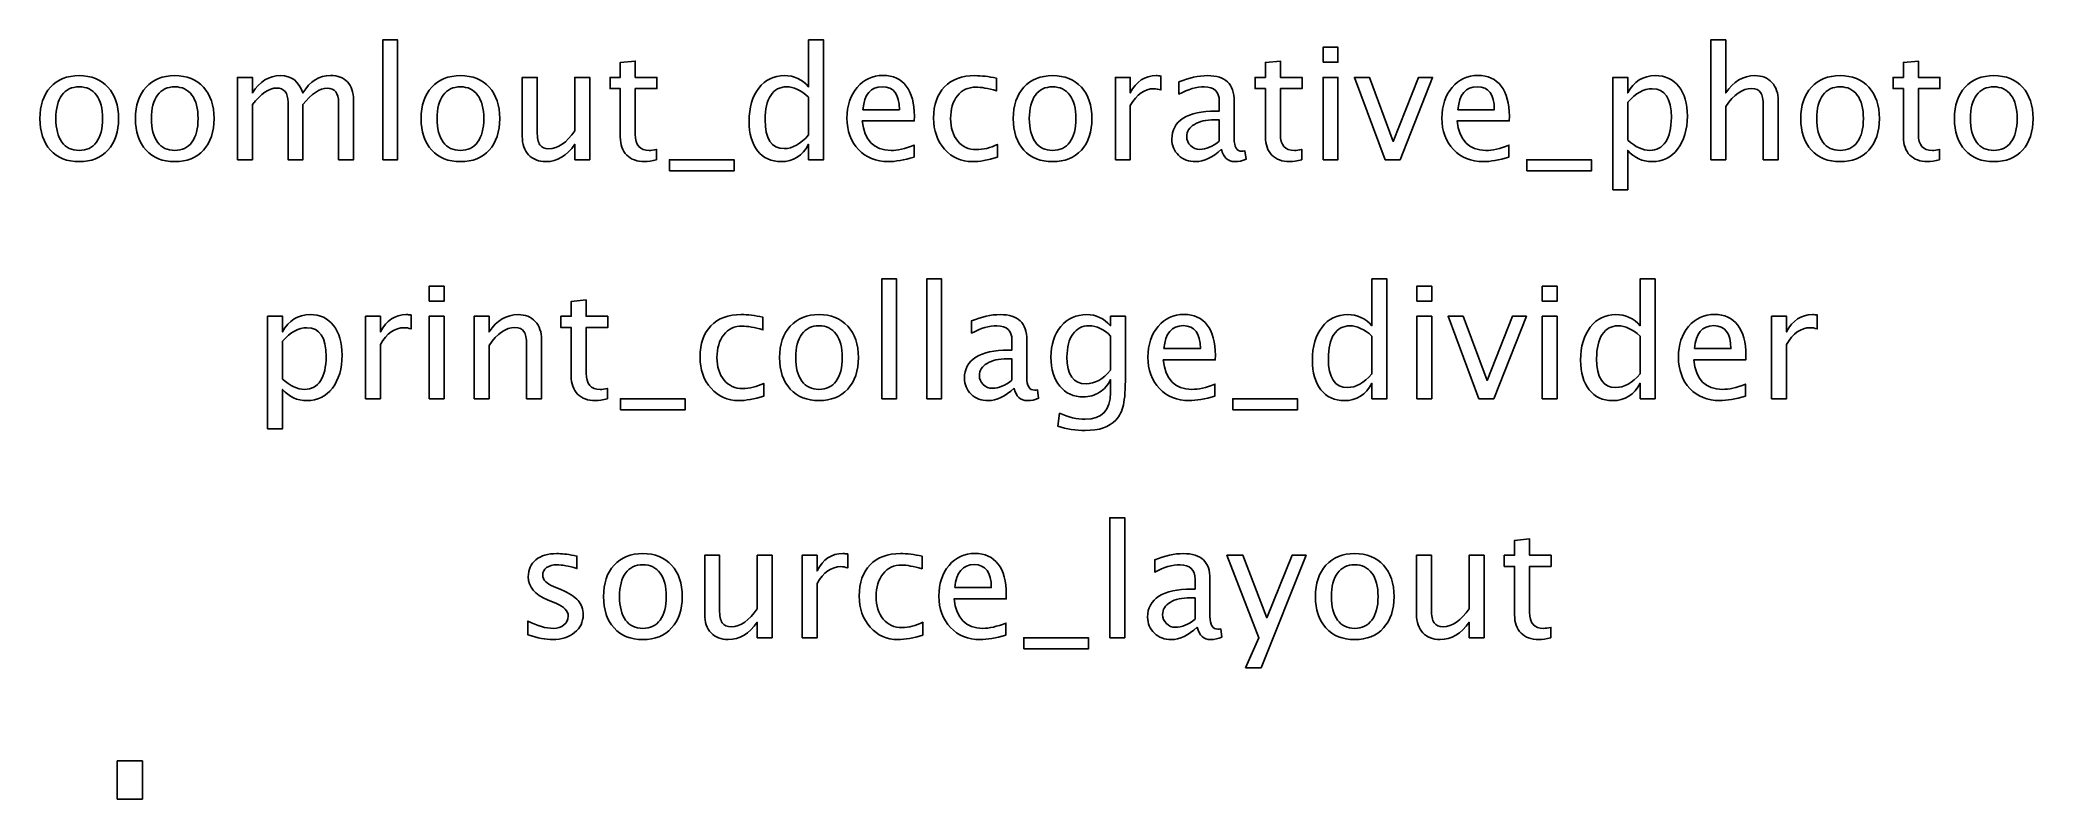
# Model space of a CAD drawing. Header units: centimetres. Extents: x -8.2 to 8, y 8.1 to 14.3.
import ezdxf

# ---------------------------------------------------------------- set-up
doc = ezdxf.new("R2010")
doc.units = ezdxf.units.CM
doc.header["$MEASUREMENT"] = 0
doc.header["$XCLIPFRAME"] = 0
doc.layers.add('Layer 1', color=7, linetype='Continuous')
picture_1 = doc.add_image_def('image1.jpg', size_in_pixel=(1080, 1620))

msp = doc.modelspace()

# ---------------------------------------------------------------- linework, layer by layer
at = {"layer": 'Layer 1'}
for points, knots in [([(-5.42878, 13.34982), (-5.42878, 13.34982), (-5.42878, 14.32899), (-5.42878, 14.32899), (-5.42878, 14.32899), (-5.42878, 14.32899), (-5.30686, 14.32899), (-5.30686, 14.32899), (-5.30686, 14.32899), (-5.30686, 14.32899), (-5.30686, 13.34982), (-5.30686, 13.34982), (-5.30686, 13.34982), (-5.30686, 13.34982), (-5.42878, 13.34982), (-5.42878, 13.34982)], [0, 0, 0, 0, 0.2, 0.2, 0.2, 0.2, 0.4, 0.4, 0.4, 0.4, 0.6, 0.6, 0.6, 0.6, 1, 1, 1, 1]), ([(-1.95025, 13.34982), (-1.95025, 13.34982), (-1.95025, 13.47619), (-1.95025, 13.47619), (-1.95025, 13.47619), (-1.99999, 13.38178), (-2.07492, 13.33458), (-2.17504, 13.33458), (-2.17504, 13.33458), (-2.25632, 13.33458), (-2.32024, 13.364), (-2.36681, 13.42306), (-2.36681, 13.42306), (-2.41338, 13.48211), (-2.43666, 13.56276), (-2.43666, 13.66499), (-2.43666, 13.66499), (-2.43666, 13.77675), (-2.4102, 13.86671), (-2.3575, 13.93487), (-2.3575, 13.93487), (-2.30458, 14.00281), (-2.23515, 14.03689), (-2.149, 14.03689), (-2.149, 14.03689), (-2.06921, 14.03689), (-2.00274, 14.00641), (-1.95025, 13.94524), (-1.95025, 13.94524), (-1.95025, 13.94524), (-1.95025, 14.32899), (-1.95025, 14.32899), (-1.95025, 14.32899), (-1.95025, 14.32899), (-1.82833, 14.32899), (-1.82833, 14.32899), (-1.82833, 14.32899), (-1.82833, 14.32899), (-1.82833, 13.34982), (-1.82833, 13.34982), (-1.82833, 13.34982), (-1.82833, 13.34982), (-1.95025, 13.34982), (-1.95025, 13.34982)], [0, 0, 0, 0, 0.08333333, 0.08333333, 0.08333333, 0.08333333, 0.16666667, 0.16666667, 0.16666667, 0.16666667, 0.25, 0.25, 0.25, 0.25, 0.33333333, 0.33333333, 0.33333333, 0.33333333, 0.41666667, 0.41666667, 0.41666667, 0.41666667, 0.5, 0.5, 0.5, 0.5, 0.58333333, 0.58333333, 0.58333333, 0.58333333, 0.66666667, 0.66666667, 0.66666667, 0.66666667, 0.75, 0.75, 0.75, 0.75, 0.83333333, 0.83333333, 0.83333333, 0.83333333, 1, 1, 1, 1]), ([(5.41616, 13.34982), (5.41616, 13.34982), (5.41616, 14.32899), (5.41616, 14.32899), (5.41616, 14.32899), (5.41616, 14.32899), (5.53808, 14.32899), (5.53808, 14.32899), (5.53808, 14.32899), (5.53808, 14.32899), (5.53808, 13.89571), (5.53808, 13.89571), (5.53808, 13.89571), (5.60264, 13.9899), (5.6818, 14.03689), (5.77536, 14.03689), (5.77536, 14.03689), (5.8342, 14.03689), (5.88098, 14.01848), (5.91548, 13.98143), (5.91548, 13.98143), (5.94998, 13.9446), (5.96734, 13.89486), (5.96734, 13.83263), (5.96734, 13.83263), (5.96734, 13.83263), (5.96734, 13.34982), (5.96734, 13.34982), (5.96734, 13.34982), (5.96734, 13.34982), (5.84542, 13.34982), (5.84542, 13.34982), (5.84542, 13.34982), (5.84542, 13.34982), (5.84542, 13.79284), (5.84542, 13.79284), (5.84542, 13.79284), (5.84542, 13.84279), (5.83801, 13.87835), (5.82341, 13.89952), (5.82341, 13.89952), (5.80859, 13.9209), (5.78425, 13.93148), (5.75017, 13.93148), (5.75017, 13.93148), (5.67524, 13.93148), (5.60454, 13.88259), (5.53808, 13.7848), (5.53808, 13.7848), (5.53808, 13.7848), (5.53808, 13.34982), (5.53808, 13.34982), (5.53808, 13.34982), (5.53808, 13.34982), (5.41616, 13.34982), (5.41616, 13.34982)], [0, 0, 0, 0, 0.06666667, 0.06666667, 0.06666667, 0.06666667, 0.13333333, 0.13333333, 0.13333333, 0.13333333, 0.2, 0.2, 0.2, 0.2, 0.26666667, 0.26666667, 0.26666667, 0.26666667, 0.33333333, 0.33333333, 0.33333333, 0.33333333, 0.4, 0.4, 0.4, 0.4, 0.46666667, 0.46666667, 0.46666667, 0.46666667, 0.53333333, 0.53333333, 0.53333333, 0.53333333, 0.6, 0.6, 0.6, 0.6, 0.66666667, 0.66666667, 0.66666667, 0.66666667, 0.73333333, 0.73333333, 0.73333333, 0.73333333, 0.8, 0.8, 0.8, 0.8, 0.86666667, 0.86666667, 0.86666667, 0.86666667, 1, 1, 1, 1]), ([(2.25005, 14.14611), (2.25005, 14.14611), (2.25005, 14.26803), (2.25005, 14.26803), (2.25005, 14.26803), (2.25005, 14.26803), (2.37197, 14.26803), (2.37197, 14.26803), (2.37197, 14.26803), (2.37197, 14.26803), (2.37197, 14.14611), (2.37197, 14.14611), (2.37197, 14.14611), (2.37197, 14.14611), (2.25005, 14.14611), (2.25005, 14.14611)], [0, 0, 0, 0, 0.2, 0.2, 0.2, 0.2, 0.4, 0.4, 0.4, 0.4, 0.6, 0.6, 0.6, 0.6, 1, 1, 1, 1]), ([(-7.90697, 13.33458), (-8.00582, 13.33458), (-8.08413, 13.36612), (-8.14171, 13.4292), (-8.14171, 13.4292), (-8.19949, 13.49227), (-8.22828, 13.578), (-8.22828, 13.68616), (-8.22828, 13.68616), (-8.22828, 13.79411), (-8.19949, 13.87962), (-8.14171, 13.94249), (-8.14171, 13.94249), (-8.08413, 14.00535), (-8.00582, 14.03689), (-7.90697, 14.03689), (-7.90697, 14.03689), (-7.80812, 14.03689), (-7.7298, 14.00535), (-7.67223, 13.94249), (-7.67223, 13.94249), (-7.61445, 13.87962), (-7.58566, 13.79411), (-7.58566, 13.68616), (-7.58566, 13.68616), (-7.58566, 13.578), (-7.61445, 13.49227), (-7.67223, 13.4292), (-7.67223, 13.4292), (-7.7298, 13.36612), (-7.80812, 13.33458), (-7.90697, 13.33458)], [0, 0, 0, 0, 0.11111111, 0.11111111, 0.11111111, 0.11111111, 0.22222222, 0.22222222, 0.22222222, 0.22222222, 0.33333333, 0.33333333, 0.33333333, 0.33333333, 0.44444444, 0.44444444, 0.44444444, 0.44444444, 0.55555556, 0.55555556, 0.55555556, 0.55555556, 0.66666667, 0.66666667, 0.66666667, 0.66666667, 0.77777778, 0.77777778, 0.77777778, 0.77777778, 1, 1, 1, 1]), ([(-7.12677, 13.33458), (-7.22562, 13.33458), (-7.30393, 13.36612), (-7.36151, 13.4292), (-7.36151, 13.4292), (-7.41929, 13.49227), (-7.44808, 13.578), (-7.44808, 13.68616), (-7.44808, 13.68616), (-7.44808, 13.79411), (-7.41929, 13.87962), (-7.36151, 13.94249), (-7.36151, 13.94249), (-7.30393, 14.00535), (-7.22562, 14.03689), (-7.12677, 14.03689), (-7.12677, 14.03689), (-7.02792, 14.03689), (-6.9496, 14.00535), (-6.89203, 13.94249), (-6.89203, 13.94249), (-6.83425, 13.87962), (-6.80546, 13.79411), (-6.80546, 13.68616), (-6.80546, 13.68616), (-6.80546, 13.578), (-6.83425, 13.49227), (-6.89203, 13.4292), (-6.89203, 13.4292), (-6.9496, 13.36612), (-7.02792, 13.33458), (-7.12677, 13.33458)], [0, 0, 0, 0, 0.11111111, 0.11111111, 0.11111111, 0.11111111, 0.22222222, 0.22222222, 0.22222222, 0.22222222, 0.33333333, 0.33333333, 0.33333333, 0.33333333, 0.44444444, 0.44444444, 0.44444444, 0.44444444, 0.55555556, 0.55555556, 0.55555556, 0.55555556, 0.66666667, 0.66666667, 0.66666667, 0.66666667, 0.77777778, 0.77777778, 0.77777778, 0.77777778, 1, 1, 1, 1]), ([(-6.61454, 13.34982), (-6.61454, 13.34982), (-6.61454, 14.02292), (-6.61454, 14.02292), (-6.61454, 14.02292), (-6.61454, 14.02292), (-6.49262, 14.02292), (-6.49262, 14.02292), (-6.49262, 14.02292), (-6.49262, 14.02292), (-6.49262, 13.89571), (-6.49262, 13.89571), (-6.49262, 13.89571), (-6.43314, 13.9899), (-6.35694, 14.03689), (-6.2636, 14.03689), (-6.2636, 14.03689), (-6.17364, 14.03689), (-6.11247, 13.9899), (-6.07987, 13.89571), (-6.07987, 13.89571), (-6.02208, 13.99075), (-5.94673, 14.03816), (-5.85423, 14.03816), (-5.85423, 14.03816), (-5.79518, 14.03816), (-5.74925, 14.0208), (-5.71644, 13.98588), (-5.71644, 13.98588), (-5.68363, 13.95095), (-5.66712, 13.90206), (-5.66712, 13.83919), (-5.66712, 13.83919), (-5.66712, 13.83919), (-5.66712, 13.34982), (-5.66712, 13.34982), (-5.66712, 13.34982), (-5.66712, 13.34982), (-5.78904, 13.34982), (-5.78904, 13.34982), (-5.78904, 13.34982), (-5.78904, 13.34982), (-5.78904, 13.81909), (-5.78904, 13.81909), (-5.78904, 13.81909), (-5.78904, 13.89571), (-5.81952, 13.93402), (-5.88048, 13.93402), (-5.88048, 13.93402), (-5.94377, 13.93402), (-6.01023, 13.88936), (-6.07987, 13.79982), (-6.07987, 13.79982), (-6.07987, 13.79982), (-6.07987, 13.34982), (-6.07987, 13.34982), (-6.07987, 13.34982), (-6.07987, 13.34982), (-6.20179, 13.34982), (-6.20179, 13.34982), (-6.20179, 13.34982), (-6.20179, 13.34982), (-6.20179, 13.81951), (-6.20179, 13.81951), (-6.20179, 13.81951), (-6.20179, 13.89677), (-6.23269, 13.93529), (-6.29471, 13.93529), (-6.29471, 13.93529), (-6.35631, 13.93529), (-6.42235, 13.89042), (-6.49262, 13.80046), (-6.49262, 13.80046), (-6.49262, 13.80046), (-6.49262, 13.34982), (-6.49262, 13.34982), (-6.49262, 13.34982), (-6.49262, 13.34982), (-6.61454, 13.34982), (-6.61454, 13.34982)], [0, 0, 0, 0, 0.04761905, 0.04761905, 0.04761905, 0.04761905, 0.0952381, 0.0952381, 0.0952381, 0.0952381, 0.14285714, 0.14285714, 0.14285714, 0.14285714, 0.19047619, 0.19047619, 0.19047619, 0.19047619, 0.23809524, 0.23809524, 0.23809524, 0.23809524, 0.28571429, 0.28571429, 0.28571429, 0.28571429, 0.33333333, 0.33333333, 0.33333333, 0.33333333, 0.38095238, 0.38095238, 0.38095238, 0.38095238, 0.42857143, 0.42857143, 0.42857143, 0.42857143, 0.47619048, 0.47619048, 0.47619048, 0.47619048, 0.52380952, 0.52380952, 0.52380952, 0.52380952, 0.57142857, 0.57142857, 0.57142857, 0.57142857, 0.61904762, 0.61904762, 0.61904762, 0.61904762, 0.66666667, 0.66666667, 0.66666667, 0.66666667, 0.71428571, 0.71428571, 0.71428571, 0.71428571, 0.76190476, 0.76190476, 0.76190476, 0.76190476, 0.80952381, 0.80952381, 0.80952381, 0.80952381, 0.85714286, 0.85714286, 0.85714286, 0.85714286, 0.9047619, 0.9047619, 0.9047619, 0.9047619, 1, 1, 1, 1]), ([(-4.79378, 13.33458), (-4.89263, 13.33458), (-4.97094, 13.36612), (-5.02852, 13.4292), (-5.02852, 13.4292), (-5.0863, 13.49227), (-5.11509, 13.578), (-5.11509, 13.68616), (-5.11509, 13.68616), (-5.11509, 13.79411), (-5.0863, 13.87962), (-5.02852, 13.94249), (-5.02852, 13.94249), (-4.97094, 14.00535), (-4.89263, 14.03689), (-4.79378, 14.03689), (-4.79378, 14.03689), (-4.69493, 14.03689), (-4.61661, 14.00535), (-4.55904, 13.94249), (-4.55904, 13.94249), (-4.50126, 13.87962), (-4.47247, 13.79411), (-4.47247, 13.68616), (-4.47247, 13.68616), (-4.47247, 13.578), (-4.50126, 13.49227), (-4.55904, 13.4292), (-4.55904, 13.4292), (-4.61661, 13.36612), (-4.69493, 13.33458), (-4.79378, 13.33458)], [0, 0, 0, 0, 0.11111111, 0.11111111, 0.11111111, 0.11111111, 0.22222222, 0.22222222, 0.22222222, 0.22222222, 0.33333333, 0.33333333, 0.33333333, 0.33333333, 0.44444444, 0.44444444, 0.44444444, 0.44444444, 0.55555556, 0.55555556, 0.55555556, 0.55555556, 0.66666667, 0.66666667, 0.66666667, 0.66666667, 0.77777778, 0.77777778, 0.77777778, 0.77777778, 1, 1, 1, 1]), ([(-3.85991, 13.34982), (-3.85991, 13.34982), (-3.85991, 13.4764), (-3.85991, 13.4764), (-3.85991, 13.4764), (-3.92489, 13.38178), (-4.00384, 13.33458), (-4.09655, 13.33458), (-4.09655, 13.33458), (-4.1554, 13.33458), (-4.20217, 13.353), (-4.23689, 13.39004), (-4.23689, 13.39004), (-4.27181, 13.42708), (-4.28917, 13.47682), (-4.28917, 13.53969), (-4.28917, 13.53969), (-4.28917, 13.53969), (-4.28917, 14.02292), (-4.28917, 14.02292), (-4.28917, 14.02292), (-4.28917, 14.02292), (-4.16725, 14.02292), (-4.16725, 14.02292), (-4.16725, 14.02292), (-4.16725, 14.02292), (-4.16725, 13.57948), (-4.16725, 13.57948), (-4.16725, 13.57948), (-4.16725, 13.52889), (-4.15984, 13.49312), (-4.14524, 13.47195), (-4.14524, 13.47195), (-4.13042, 13.45057), (-4.10587, 13.43999), (-4.07136, 13.43999), (-4.07136, 13.43999), (-3.99686, 13.43999), (-3.92616, 13.48889), (-3.85991, 13.58689), (-3.85991, 13.58689), (-3.85991, 13.58689), (-3.85991, 14.02292), (-3.85991, 14.02292), (-3.85991, 14.02292), (-3.85991, 14.02292), (-3.73799, 14.02292), (-3.73799, 14.02292), (-3.73799, 14.02292), (-3.73799, 14.02292), (-3.73799, 13.34982), (-3.73799, 13.34982), (-3.73799, 13.34982), (-3.73799, 13.34982), (-3.85991, 13.34982), (-3.85991, 13.34982)], [0, 0, 0, 0, 0.06666667, 0.06666667, 0.06666667, 0.06666667, 0.13333333, 0.13333333, 0.13333333, 0.13333333, 0.2, 0.2, 0.2, 0.2, 0.26666667, 0.26666667, 0.26666667, 0.26666667, 0.33333333, 0.33333333, 0.33333333, 0.33333333, 0.4, 0.4, 0.4, 0.4, 0.46666667, 0.46666667, 0.46666667, 0.46666667, 0.53333333, 0.53333333, 0.53333333, 0.53333333, 0.6, 0.6, 0.6, 0.6, 0.66666667, 0.66666667, 0.66666667, 0.66666667, 0.73333333, 0.73333333, 0.73333333, 0.73333333, 0.8, 0.8, 0.8, 0.8, 0.86666667, 0.86666667, 0.86666667, 0.86666667, 1, 1, 1, 1]), ([(-3.19231, 13.35003), (-3.22999, 13.33966), (-3.26279, 13.33458), (-3.29052, 13.33458), (-3.29052, 13.33458), (-3.35275, 13.33458), (-3.40122, 13.35236), (-3.43594, 13.38792), (-3.43594, 13.38792), (-3.47086, 13.42348), (-3.48822, 13.4728), (-3.48822, 13.53609), (-3.48822, 13.53609), (-3.48822, 13.53609), (-3.48822, 13.93148), (-3.48822, 13.93148), (-3.48822, 13.93148), (-3.48822, 13.93148), (-3.57246, 13.93148), (-3.57246, 13.93148), (-3.57246, 13.93148), (-3.57246, 13.93148), (-3.57246, 14.02292), (-3.57246, 14.02292), (-3.57246, 14.02292), (-3.57246, 14.02292), (-3.48822, 14.02292), (-3.48822, 14.02292), (-3.48822, 14.02292), (-3.48822, 14.02292), (-3.48822, 14.14463), (-3.48822, 14.14463), (-3.48822, 14.14463), (-3.48822, 14.14463), (-3.3663, 14.15627), (-3.3663, 14.15627), (-3.3663, 14.15627), (-3.3663, 14.15627), (-3.3663, 14.02292), (-3.3663, 14.02292), (-3.3663, 14.02292), (-3.3663, 14.02292), (-3.18977, 14.02292), (-3.18977, 14.02292), (-3.18977, 14.02292), (-3.18977, 14.02292), (-3.18977, 13.93148), (-3.18977, 13.93148), (-3.18977, 13.93148), (-3.18977, 13.93148), (-3.3663, 13.93148), (-3.3663, 13.93148), (-3.3663, 13.93148), (-3.3663, 13.93148), (-3.3663, 13.5581), (-3.3663, 13.5581), (-3.3663, 13.5581), (-3.3663, 13.47005), (-3.32799, 13.42602), (-3.25158, 13.42602), (-3.25158, 13.42602), (-3.23528, 13.42602), (-3.21559, 13.42877), (-3.19231, 13.43406), (-3.19231, 13.43406), (-3.19231, 13.43406), (-3.19231, 13.35003), (-3.19231, 13.35003)], [0, 0, 0, 0, 0.05555556, 0.05555556, 0.05555556, 0.05555556, 0.11111111, 0.11111111, 0.11111111, 0.11111111, 0.16666667, 0.16666667, 0.16666667, 0.16666667, 0.22222222, 0.22222222, 0.22222222, 0.22222222, 0.27777778, 0.27777778, 0.27777778, 0.27777778, 0.33333333, 0.33333333, 0.33333333, 0.33333333, 0.38888889, 0.38888889, 0.38888889, 0.38888889, 0.44444444, 0.44444444, 0.44444444, 0.44444444, 0.5, 0.5, 0.5, 0.5, 0.55555556, 0.55555556, 0.55555556, 0.55555556, 0.61111111, 0.61111111, 0.61111111, 0.61111111, 0.66666667, 0.66666667, 0.66666667, 0.66666667, 0.72222222, 0.72222222, 0.72222222, 0.72222222, 0.77777778, 0.77777778, 0.77777778, 0.77777778, 0.83333333, 0.83333333, 0.83333333, 0.83333333, 0.88888889, 0.88888889, 0.88888889, 0.88888889, 1, 1, 1, 1]), ([(-1.09004, 13.37141), (-1.17195, 13.34686), (-1.24202, 13.33458), (-1.30044, 13.33458), (-1.30044, 13.33458), (-1.40013, 13.33458), (-1.4812, 13.3676), (-1.54364, 13.43343), (-1.54364, 13.43343), (-1.60608, 13.49926), (-1.63741, 13.58456), (-1.63741, 13.68955), (-1.63741, 13.68955), (-1.63741, 13.79136), (-1.60989, 13.87497), (-1.55465, 13.94037), (-1.55465, 13.94037), (-1.4994, 14.00556), (-1.42871, 14.03816), (-1.34256, 14.03816), (-1.34256, 14.03816), (-1.26107, 14.03816), (-1.19799, 14.00916), (-1.15354, 13.95117), (-1.15354, 13.95117), (-1.10909, 13.89317), (-1.08686, 13.81104), (-1.08686, 13.70457), (-1.08686, 13.70457), (-1.08686, 13.70457), (-1.0875, 13.66732), (-1.0875, 13.66732), (-1.0875, 13.66732), (-1.0875, 13.66732), (-1.51295, 13.66732), (-1.51295, 13.66732), (-1.51295, 13.66732), (-1.49517, 13.50645), (-1.41664, 13.42602), (-1.27758, 13.42602), (-1.27758, 13.42602), (-1.22656, 13.42602), (-1.16412, 13.44041), (-1.09004, 13.4692), (-1.09004, 13.4692), (-1.09004, 13.4692), (-1.09004, 13.37141), (-1.09004, 13.37141)], [0, 0, 0, 0, 0.07692308, 0.07692308, 0.07692308, 0.07692308, 0.15384615, 0.15384615, 0.15384615, 0.15384615, 0.23076923, 0.23076923, 0.23076923, 0.23076923, 0.30769231, 0.30769231, 0.30769231, 0.30769231, 0.38461538, 0.38461538, 0.38461538, 0.38461538, 0.46153846, 0.46153846, 0.46153846, 0.46153846, 0.53846154, 0.53846154, 0.53846154, 0.53846154, 0.61538462, 0.61538462, 0.61538462, 0.61538462, 0.69230769, 0.69230769, 0.69230769, 0.69230769, 0.76923077, 0.76923077, 0.76923077, 0.76923077, 0.84615385, 0.84615385, 0.84615385, 0.84615385, 1, 1, 1, 1]), ([(-0.40911, 13.37014), (-0.48806, 13.34643), (-0.55622, 13.33458), (-0.61358, 13.33458), (-0.61358, 13.33458), (-0.7046, 13.33458), (-0.77995, 13.36824), (-0.83985, 13.43533), (-0.83985, 13.43533), (-0.89975, 13.50264), (-0.92981, 13.58752), (-0.92981, 13.68976), (-0.92981, 13.68976), (-0.92981, 13.79898), (-0.90018, 13.88428), (-0.84091, 13.94524), (-0.84091, 13.94524), (-0.78164, 14.00641), (-0.69888, 14.03689), (-0.59262, 14.03689), (-0.59262, 14.03689), (-0.54034, 14.03689), (-0.4815, 14.02969), (-0.41673, 14.0153), (-0.41673, 14.0153), (-0.41673, 14.0153), (-0.41673, 13.91243), (-0.41673, 13.91243), (-0.41673, 13.91243), (-0.48552, 13.93275), (-0.54161, 13.94291), (-0.58479, 13.94291), (-0.58479, 13.94291), (-0.64745, 13.94291), (-0.69761, 13.91942), (-0.73508, 13.87264), (-0.73508, 13.87264), (-0.77254, 13.82586), (-0.79138, 13.76342), (-0.79138, 13.68552), (-0.79138, 13.68552), (-0.79138, 13.60996), (-0.77191, 13.549), (-0.73317, 13.50222), (-0.73317, 13.50222), (-0.69444, 13.45565), (-0.64385, 13.43237), (-0.58098, 13.43237), (-0.58098, 13.43237), (-0.52531, 13.43237), (-0.46816, 13.44676), (-0.40911, 13.47555), (-0.40911, 13.47555), (-0.40911, 13.47555), (-0.40911, 13.37014), (-0.40911, 13.37014)], [0, 0, 0, 0, 0.06666667, 0.06666667, 0.06666667, 0.06666667, 0.13333333, 0.13333333, 0.13333333, 0.13333333, 0.2, 0.2, 0.2, 0.2, 0.26666667, 0.26666667, 0.26666667, 0.26666667, 0.33333333, 0.33333333, 0.33333333, 0.33333333, 0.4, 0.4, 0.4, 0.4, 0.46666667, 0.46666667, 0.46666667, 0.46666667, 0.53333333, 0.53333333, 0.53333333, 0.53333333, 0.6, 0.6, 0.6, 0.6, 0.66666667, 0.66666667, 0.66666667, 0.66666667, 0.73333333, 0.73333333, 0.73333333, 0.73333333, 0.8, 0.8, 0.8, 0.8, 0.86666667, 0.86666667, 0.86666667, 0.86666667, 1, 1, 1, 1]), ([(0.04195, 13.33458), (-0.0569, 13.33458), (-0.13521, 13.36612), (-0.19279, 13.4292), (-0.19279, 13.4292), (-0.25057, 13.49227), (-0.27936, 13.578), (-0.27936, 13.68616), (-0.27936, 13.68616), (-0.27936, 13.79411), (-0.25057, 13.87962), (-0.19279, 13.94249), (-0.19279, 13.94249), (-0.13521, 14.00535), (-0.0569, 14.03689), (0.04195, 14.03689), (0.04195, 14.03689), (0.1408, 14.03689), (0.21912, 14.00535), (0.27669, 13.94249), (0.27669, 13.94249), (0.33447, 13.87962), (0.36326, 13.79411), (0.36326, 13.68616), (0.36326, 13.68616), (0.36326, 13.578), (0.33447, 13.49227), (0.27669, 13.4292), (0.27669, 13.4292), (0.21912, 13.36612), (0.1408, 13.33458), (0.04195, 13.33458)], [0, 0, 0, 0, 0.11111111, 0.11111111, 0.11111111, 0.11111111, 0.22222222, 0.22222222, 0.22222222, 0.22222222, 0.33333333, 0.33333333, 0.33333333, 0.33333333, 0.44444444, 0.44444444, 0.44444444, 0.44444444, 0.55555556, 0.55555556, 0.55555556, 0.55555556, 0.66666667, 0.66666667, 0.66666667, 0.66666667, 0.77777778, 0.77777778, 0.77777778, 0.77777778, 1, 1, 1, 1]), ([(0.55418, 13.34982), (0.55418, 13.34982), (0.55418, 14.02292), (0.55418, 14.02292), (0.55418, 14.02292), (0.55418, 14.02292), (0.6761, 14.02292), (0.6761, 14.02292), (0.6761, 14.02292), (0.6761, 14.02292), (0.6761, 13.89571), (0.6761, 13.89571), (0.6761, 13.89571), (0.72457, 13.9899), (0.79485, 14.03689), (0.88713, 14.03689), (0.88713, 14.03689), (0.89962, 14.03689), (0.91274, 14.03583), (0.92629, 14.03372), (0.92629, 14.03372), (0.92629, 14.03372), (0.92629, 13.91963), (0.92629, 13.91963), (0.92629, 13.91963), (0.90512, 13.92661), (0.8865, 13.93021), (0.87041, 13.93021), (0.87041, 13.93021), (0.79294, 13.93021), (0.72817, 13.88449), (0.6761, 13.79284), (0.6761, 13.79284), (0.6761, 13.79284), (0.6761, 13.34982), (0.6761, 13.34982), (0.6761, 13.34982), (0.6761, 13.34982), (0.55418, 13.34982), (0.55418, 13.34982)], [0, 0, 0, 0, 0.09090909, 0.09090909, 0.09090909, 0.09090909, 0.18181818, 0.18181818, 0.18181818, 0.18181818, 0.27272727, 0.27272727, 0.27272727, 0.27272727, 0.36363636, 0.36363636, 0.36363636, 0.36363636, 0.45454545, 0.45454545, 0.45454545, 0.45454545, 0.54545455, 0.54545455, 0.54545455, 0.54545455, 0.63636364, 0.63636364, 0.63636364, 0.63636364, 0.72727273, 0.72727273, 0.72727273, 0.72727273, 0.81818182, 0.81818182, 0.81818182, 0.81818182, 1, 1, 1, 1]), ([(1.42074, 13.43555), (1.34751, 13.36824), (1.27702, 13.33458), (1.20929, 13.33458), (1.20929, 13.33458), (1.15362, 13.33458), (1.10726, 13.35194), (1.07065, 13.38686), (1.07065, 13.38686), (1.03382, 13.42179), (1.0154, 13.46581), (1.0154, 13.51894), (1.0154, 13.51894), (1.0154, 13.59239), (1.0463, 13.64891), (1.10811, 13.68828), (1.10811, 13.68828), (1.16992, 13.72765), (1.25861, 13.74733), (1.37418, 13.74733), (1.37418, 13.74733), (1.37418, 13.74733), (1.40275, 13.74733), (1.40275, 13.74733), (1.40275, 13.74733), (1.40275, 13.74733), (1.40275, 13.8284), (1.40275, 13.8284), (1.40275, 13.8284), (1.40275, 13.9065), (1.36211, 13.94545), (1.28062, 13.94545), (1.28062, 13.94545), (1.21754, 13.94545), (1.14854, 13.92555), (1.07382, 13.88576), (1.07382, 13.88576), (1.07382, 13.88576), (1.07382, 13.98609), (1.07382, 13.98609), (1.07382, 13.98609), (1.15595, 14.01996), (1.23342, 14.03689), (1.30602, 14.03689), (1.30602, 14.03689), (1.38074, 14.03689), (1.43598, 14.01996), (1.47133, 13.98588), (1.47133, 13.98588), (1.50689, 13.9518), (1.52467, 13.89931), (1.52467, 13.8284), (1.52467, 13.8284), (1.52467, 13.8284), (1.52467, 13.52423), (1.52467, 13.52423), (1.52467, 13.52423), (1.52467, 13.4546), (1.54605, 13.41967), (1.58902, 13.41967), (1.58902, 13.41967), (1.59431, 13.41967), (1.60214, 13.42052), (1.61251, 13.42221), (1.61251, 13.42221), (1.61251, 13.42221), (1.62119, 13.35448), (1.62119, 13.35448), (1.62119, 13.35448), (1.59346, 13.34114), (1.56298, 13.33458), (1.52954, 13.33458), (1.52954, 13.33458), (1.4726, 13.33458), (1.43641, 13.36824), (1.42074, 13.43555)], [0, 0, 0, 0, 0.05, 0.05, 0.05, 0.05, 0.1, 0.1, 0.1, 0.1, 0.15, 0.15, 0.15, 0.15, 0.2, 0.2, 0.2, 0.2, 0.25, 0.25, 0.25, 0.25, 0.3, 0.3, 0.3, 0.3, 0.35, 0.35, 0.35, 0.35, 0.4, 0.4, 0.4, 0.4, 0.45, 0.45, 0.45, 0.45, 0.5, 0.5, 0.5, 0.5, 0.55, 0.55, 0.55, 0.55, 0.6, 0.6, 0.6, 0.6, 0.65, 0.65, 0.65, 0.65, 0.7, 0.7, 0.7, 0.7, 0.75, 0.75, 0.75, 0.75, 0.8, 0.8, 0.8, 0.8, 0.85, 0.85, 0.85, 0.85, 0.9, 0.9, 0.9, 0.9, 1, 1, 1, 1]), ([(2.07606, 13.35003), (2.03838, 13.33966), (2.00558, 13.33458), (1.97785, 13.33458), (1.97785, 13.33458), (1.91562, 13.33458), (1.86715, 13.35236), (1.83243, 13.38792), (1.83243, 13.38792), (1.79751, 13.42348), (1.78015, 13.4728), (1.78015, 13.53609), (1.78015, 13.53609), (1.78015, 13.53609), (1.78015, 13.93148), (1.78015, 13.93148), (1.78015, 13.93148), (1.78015, 13.93148), (1.69591, 13.93148), (1.69591, 13.93148), (1.69591, 13.93148), (1.69591, 13.93148), (1.69591, 14.02292), (1.69591, 14.02292), (1.69591, 14.02292), (1.69591, 14.02292), (1.78015, 14.02292), (1.78015, 14.02292), (1.78015, 14.02292), (1.78015, 14.02292), (1.78015, 14.14463), (1.78015, 14.14463), (1.78015, 14.14463), (1.78015, 14.14463), (1.90207, 14.15627), (1.90207, 14.15627), (1.90207, 14.15627), (1.90207, 14.15627), (1.90207, 14.02292), (1.90207, 14.02292), (1.90207, 14.02292), (1.90207, 14.02292), (2.0786, 14.02292), (2.0786, 14.02292), (2.0786, 14.02292), (2.0786, 14.02292), (2.0786, 13.93148), (2.0786, 13.93148), (2.0786, 13.93148), (2.0786, 13.93148), (1.90207, 13.93148), (1.90207, 13.93148), (1.90207, 13.93148), (1.90207, 13.93148), (1.90207, 13.5581), (1.90207, 13.5581), (1.90207, 13.5581), (1.90207, 13.47005), (1.94038, 13.42602), (2.01679, 13.42602), (2.01679, 13.42602), (2.03309, 13.42602), (2.05278, 13.42877), (2.07606, 13.43406), (2.07606, 13.43406), (2.07606, 13.43406), (2.07606, 13.35003), (2.07606, 13.35003)], [0, 0, 0, 0, 0.05555556, 0.05555556, 0.05555556, 0.05555556, 0.11111111, 0.11111111, 0.11111111, 0.11111111, 0.16666667, 0.16666667, 0.16666667, 0.16666667, 0.22222222, 0.22222222, 0.22222222, 0.22222222, 0.27777778, 0.27777778, 0.27777778, 0.27777778, 0.33333333, 0.33333333, 0.33333333, 0.33333333, 0.38888889, 0.38888889, 0.38888889, 0.38888889, 0.44444444, 0.44444444, 0.44444444, 0.44444444, 0.5, 0.5, 0.5, 0.5, 0.55555556, 0.55555556, 0.55555556, 0.55555556, 0.61111111, 0.61111111, 0.61111111, 0.61111111, 0.66666667, 0.66666667, 0.66666667, 0.66666667, 0.72222222, 0.72222222, 0.72222222, 0.72222222, 0.77777778, 0.77777778, 0.77777778, 0.77777778, 0.83333333, 0.83333333, 0.83333333, 0.83333333, 0.88888889, 0.88888889, 0.88888889, 0.88888889, 1, 1, 1, 1]), ([(2.25005, 13.34982), (2.25005, 13.34982), (2.25005, 14.02292), (2.25005, 14.02292), (2.25005, 14.02292), (2.25005, 14.02292), (2.37197, 14.02292), (2.37197, 14.02292), (2.37197, 14.02292), (2.37197, 14.02292), (2.37197, 13.34982), (2.37197, 13.34982), (2.37197, 13.34982), (2.37197, 13.34982), (2.25005, 13.34982), (2.25005, 13.34982)], [0, 0, 0, 0, 0.2, 0.2, 0.2, 0.2, 0.4, 0.4, 0.4, 0.4, 0.6, 0.6, 0.6, 0.6, 1, 1, 1, 1]), ([(2.7572, 13.34982), (2.7572, 13.34982), (2.50659, 14.02292), (2.50659, 14.02292), (2.50659, 14.02292), (2.50659, 14.02292), (2.62851, 14.02292), (2.62851, 14.02292), (2.62851, 14.02292), (2.62851, 14.02292), (2.82388, 13.49989), (2.82388, 13.49989), (2.82388, 13.49989), (2.82388, 13.49989), (3.03068, 14.02292), (3.03068, 14.02292), (3.03068, 14.02292), (3.03068, 14.02292), (3.1454, 14.02292), (3.1454, 14.02292), (3.1454, 14.02292), (3.1454, 14.02292), (2.87934, 13.34982), (2.87934, 13.34982), (2.87934, 13.34982), (2.87934, 13.34982), (2.7572, 13.34982), (2.7572, 13.34982)], [0, 0, 0, 0, 0.125, 0.125, 0.125, 0.125, 0.25, 0.25, 0.25, 0.25, 0.375, 0.375, 0.375, 0.375, 0.5, 0.5, 0.5, 0.5, 0.625, 0.625, 0.625, 0.625, 0.75, 0.75, 0.75, 0.75, 1, 1, 1, 1]), ([(3.76834, 13.37141), (3.68643, 13.34686), (3.61636, 13.33458), (3.55794, 13.33458), (3.55794, 13.33458), (3.45825, 13.33458), (3.37718, 13.3676), (3.31474, 13.43343), (3.31474, 13.43343), (3.2523, 13.49926), (3.22097, 13.58456), (3.22097, 13.68955), (3.22097, 13.68955), (3.22097, 13.79136), (3.24849, 13.87497), (3.30373, 13.94037), (3.30373, 13.94037), (3.35898, 14.00556), (3.42967, 14.03816), (3.51582, 14.03816), (3.51582, 14.03816), (3.59731, 14.03816), (3.66039, 14.00916), (3.70484, 13.95117), (3.70484, 13.95117), (3.74929, 13.89317), (3.77152, 13.81104), (3.77152, 13.70457), (3.77152, 13.70457), (3.77152, 13.70457), (3.77088, 13.66732), (3.77088, 13.66732), (3.77088, 13.66732), (3.77088, 13.66732), (3.34543, 13.66732), (3.34543, 13.66732), (3.34543, 13.66732), (3.36321, 13.50645), (3.44174, 13.42602), (3.5808, 13.42602), (3.5808, 13.42602), (3.63182, 13.42602), (3.69426, 13.44041), (3.76834, 13.4692), (3.76834, 13.4692), (3.76834, 13.4692), (3.76834, 13.37141), (3.76834, 13.37141)], [0, 0, 0, 0, 0.07692308, 0.07692308, 0.07692308, 0.07692308, 0.15384615, 0.15384615, 0.15384615, 0.15384615, 0.23076923, 0.23076923, 0.23076923, 0.23076923, 0.30769231, 0.30769231, 0.30769231, 0.30769231, 0.38461538, 0.38461538, 0.38461538, 0.38461538, 0.46153846, 0.46153846, 0.46153846, 0.46153846, 0.53846154, 0.53846154, 0.53846154, 0.53846154, 0.61538462, 0.61538462, 0.61538462, 0.61538462, 0.69230769, 0.69230769, 0.69230769, 0.69230769, 0.76923077, 0.76923077, 0.76923077, 0.76923077, 0.84615385, 0.84615385, 0.84615385, 0.84615385, 1, 1, 1, 1]), ([(4.61691, 13.10471), (4.61691, 13.10471), (4.61691, 14.02292), (4.61691, 14.02292), (4.61691, 14.02292), (4.61691, 14.02292), (4.73883, 14.02292), (4.73883, 14.02292), (4.73883, 14.02292), (4.73883, 14.02292), (4.73883, 13.89571), (4.73883, 13.89571), (4.73883, 13.89571), (4.78878, 13.9899), (4.86393, 14.03689), (4.96404, 14.03689), (4.96404, 14.03689), (5.04511, 14.03689), (5.10882, 14.00747), (5.15539, 13.94841), (5.15539, 13.94841), (5.20196, 13.88936), (5.22524, 13.80871), (5.22524, 13.70648), (5.22524, 13.70648), (5.22524, 13.59514), (5.19878, 13.50518), (5.14608, 13.43703), (5.14608, 13.43703), (5.09337, 13.36866), (5.02395, 13.33458), (4.93801, 13.33458), (4.93801, 13.33458), (4.85821, 13.33458), (4.79175, 13.36506), (4.73883, 13.42623), (4.73883, 13.42623), (4.73883, 13.42623), (4.73883, 13.10471), (4.73883, 13.10471), (4.73883, 13.10471), (4.73883, 13.10471), (4.61691, 13.10471), (4.61691, 13.10471)], [0, 0, 0, 0, 0.08333333, 0.08333333, 0.08333333, 0.08333333, 0.16666667, 0.16666667, 0.16666667, 0.16666667, 0.25, 0.25, 0.25, 0.25, 0.33333333, 0.33333333, 0.33333333, 0.33333333, 0.41666667, 0.41666667, 0.41666667, 0.41666667, 0.5, 0.5, 0.5, 0.5, 0.58333333, 0.58333333, 0.58333333, 0.58333333, 0.66666667, 0.66666667, 0.66666667, 0.66666667, 0.75, 0.75, 0.75, 0.75, 0.83333333, 0.83333333, 0.83333333, 0.83333333, 1, 1, 1, 1]), ([(6.47238, 13.33458), (6.37353, 13.33458), (6.29522, 13.36612), (6.23764, 13.4292), (6.23764, 13.4292), (6.17986, 13.49227), (6.15107, 13.578), (6.15107, 13.68616), (6.15107, 13.68616), (6.15107, 13.79411), (6.17986, 13.87962), (6.23764, 13.94249), (6.23764, 13.94249), (6.29522, 14.00535), (6.37353, 14.03689), (6.47238, 14.03689), (6.47238, 14.03689), (6.57123, 14.03689), (6.64955, 14.00535), (6.70712, 13.94249), (6.70712, 13.94249), (6.7649, 13.87962), (6.79369, 13.79411), (6.79369, 13.68616), (6.79369, 13.68616), (6.79369, 13.578), (6.7649, 13.49227), (6.70712, 13.4292), (6.70712, 13.4292), (6.64955, 13.36612), (6.57123, 13.33458), (6.47238, 13.33458)], [0, 0, 0, 0, 0.11111111, 0.11111111, 0.11111111, 0.11111111, 0.22222222, 0.22222222, 0.22222222, 0.22222222, 0.33333333, 0.33333333, 0.33333333, 0.33333333, 0.44444444, 0.44444444, 0.44444444, 0.44444444, 0.55555556, 0.55555556, 0.55555556, 0.55555556, 0.66666667, 0.66666667, 0.66666667, 0.66666667, 0.77777778, 0.77777778, 0.77777778, 0.77777778, 1, 1, 1, 1]), ([(7.2856, 13.35003), (7.24792, 13.33966), (7.21512, 13.33458), (7.18739, 13.33458), (7.18739, 13.33458), (7.12516, 13.33458), (7.07669, 13.35236), (7.04197, 13.38792), (7.04197, 13.38792), (7.00705, 13.42348), (6.98969, 13.4728), (6.98969, 13.53609), (6.98969, 13.53609), (6.98969, 13.53609), (6.98969, 13.93148), (6.98969, 13.93148), (6.98969, 13.93148), (6.98969, 13.93148), (6.90545, 13.93148), (6.90545, 13.93148), (6.90545, 13.93148), (6.90545, 13.93148), (6.90545, 14.02292), (6.90545, 14.02292), (6.90545, 14.02292), (6.90545, 14.02292), (6.98969, 14.02292), (6.98969, 14.02292), (6.98969, 14.02292), (6.98969, 14.02292), (6.98969, 14.14463), (6.98969, 14.14463), (6.98969, 14.14463), (6.98969, 14.14463), (7.11161, 14.15627), (7.11161, 14.15627), (7.11161, 14.15627), (7.11161, 14.15627), (7.11161, 14.02292), (7.11161, 14.02292), (7.11161, 14.02292), (7.11161, 14.02292), (7.28814, 14.02292), (7.28814, 14.02292), (7.28814, 14.02292), (7.28814, 14.02292), (7.28814, 13.93148), (7.28814, 13.93148), (7.28814, 13.93148), (7.28814, 13.93148), (7.11161, 13.93148), (7.11161, 13.93148), (7.11161, 13.93148), (7.11161, 13.93148), (7.11161, 13.5581), (7.11161, 13.5581), (7.11161, 13.5581), (7.11161, 13.47005), (7.14992, 13.42602), (7.22633, 13.42602), (7.22633, 13.42602), (7.24263, 13.42602), (7.26232, 13.42877), (7.2856, 13.43406), (7.2856, 13.43406), (7.2856, 13.43406), (7.2856, 13.35003), (7.2856, 13.35003)], [0, 0, 0, 0, 0.05555556, 0.05555556, 0.05555556, 0.05555556, 0.11111111, 0.11111111, 0.11111111, 0.11111111, 0.16666667, 0.16666667, 0.16666667, 0.16666667, 0.22222222, 0.22222222, 0.22222222, 0.22222222, 0.27777778, 0.27777778, 0.27777778, 0.27777778, 0.33333333, 0.33333333, 0.33333333, 0.33333333, 0.38888889, 0.38888889, 0.38888889, 0.38888889, 0.44444444, 0.44444444, 0.44444444, 0.44444444, 0.5, 0.5, 0.5, 0.5, 0.55555556, 0.55555556, 0.55555556, 0.55555556, 0.61111111, 0.61111111, 0.61111111, 0.61111111, 0.66666667, 0.66666667, 0.66666667, 0.66666667, 0.72222222, 0.72222222, 0.72222222, 0.72222222, 0.77777778, 0.77777778, 0.77777778, 0.77777778, 0.83333333, 0.83333333, 0.83333333, 0.83333333, 0.88888889, 0.88888889, 0.88888889, 0.88888889, 1, 1, 1, 1]), ([(7.72756, 13.33458), (7.62871, 13.33458), (7.5504, 13.36612), (7.49282, 13.4292), (7.49282, 13.4292), (7.43504, 13.49227), (7.40625, 13.578), (7.40625, 13.68616), (7.40625, 13.68616), (7.40625, 13.79411), (7.43504, 13.87962), (7.49282, 13.94249), (7.49282, 13.94249), (7.5504, 14.00535), (7.62871, 14.03689), (7.72756, 14.03689), (7.72756, 14.03689), (7.82641, 14.03689), (7.90473, 14.00535), (7.9623, 13.94249), (7.9623, 13.94249), (8.02008, 13.87962), (8.04887, 13.79411), (8.04887, 13.68616), (8.04887, 13.68616), (8.04887, 13.578), (8.02008, 13.49227), (7.9623, 13.4292), (7.9623, 13.4292), (7.90473, 13.36612), (7.82641, 13.33458), (7.72756, 13.33458)], [0, 0, 0, 0, 0.11111111, 0.11111111, 0.11111111, 0.11111111, 0.22222222, 0.22222222, 0.22222222, 0.22222222, 0.33333333, 0.33333333, 0.33333333, 0.33333333, 0.44444444, 0.44444444, 0.44444444, 0.44444444, 0.55555556, 0.55555556, 0.55555556, 0.55555556, 0.66666667, 0.66666667, 0.66666667, 0.66666667, 0.77777778, 0.77777778, 0.77777778, 0.77777778, 1, 1, 1, 1]), ([(-7.90718, 13.42602), (-7.84686, 13.42602), (-7.79987, 13.44867), (-7.76642, 13.49418), (-7.76642, 13.49418), (-7.73319, 13.53947), (-7.71647, 13.60361), (-7.71647, 13.68616), (-7.71647, 13.68616), (-7.71647, 13.7685), (-7.73319, 13.83242), (-7.76642, 13.87772), (-7.76642, 13.87772), (-7.79987, 13.9228), (-7.84686, 13.94545), (-7.90718, 13.94545), (-7.90718, 13.94545), (-7.96772, 13.94545), (-8.01471, 13.9228), (-8.04773, 13.87772), (-8.04773, 13.87772), (-8.08096, 13.83242), (-8.09747, 13.7685), (-8.09747, 13.68616), (-8.09747, 13.68616), (-8.09747, 13.60361), (-8.08096, 13.53947), (-8.04773, 13.49418), (-8.04773, 13.49418), (-8.01471, 13.44867), (-7.96772, 13.42602), (-7.90718, 13.42602)], [0, 0, 0, 0, 0.11111111, 0.11111111, 0.11111111, 0.11111111, 0.22222222, 0.22222222, 0.22222222, 0.22222222, 0.33333333, 0.33333333, 0.33333333, 0.33333333, 0.44444444, 0.44444444, 0.44444444, 0.44444444, 0.55555556, 0.55555556, 0.55555556, 0.55555556, 0.66666667, 0.66666667, 0.66666667, 0.66666667, 0.77777778, 0.77777778, 0.77777778, 0.77777778, 1, 1, 1, 1]), ([(-7.12698, 13.42602), (-7.06666, 13.42602), (-7.01967, 13.44867), (-6.98622, 13.49418), (-6.98622, 13.49418), (-6.95299, 13.53947), (-6.93627, 13.60361), (-6.93627, 13.68616), (-6.93627, 13.68616), (-6.93627, 13.7685), (-6.95299, 13.83242), (-6.98622, 13.87772), (-6.98622, 13.87772), (-7.01967, 13.9228), (-7.06666, 13.94545), (-7.12698, 13.94545), (-7.12698, 13.94545), (-7.18752, 13.94545), (-7.23451, 13.9228), (-7.26753, 13.87772), (-7.26753, 13.87772), (-7.30076, 13.83242), (-7.31727, 13.7685), (-7.31727, 13.68616), (-7.31727, 13.68616), (-7.31727, 13.60361), (-7.30076, 13.53947), (-7.26753, 13.49418), (-7.26753, 13.49418), (-7.23451, 13.44867), (-7.18752, 13.42602), (-7.12698, 13.42602)], [0, 0, 0, 0, 0.11111111, 0.11111111, 0.11111111, 0.11111111, 0.22222222, 0.22222222, 0.22222222, 0.22222222, 0.33333333, 0.33333333, 0.33333333, 0.33333333, 0.44444444, 0.44444444, 0.44444444, 0.44444444, 0.55555556, 0.55555556, 0.55555556, 0.55555556, 0.66666667, 0.66666667, 0.66666667, 0.66666667, 0.77777778, 0.77777778, 0.77777778, 0.77777778, 1, 1, 1, 1]), ([(-4.79399, 13.42602), (-4.73367, 13.42602), (-4.68668, 13.44867), (-4.65323, 13.49418), (-4.65323, 13.49418), (-4.62, 13.53947), (-4.60328, 13.60361), (-4.60328, 13.68616), (-4.60328, 13.68616), (-4.60328, 13.7685), (-4.62, 13.83242), (-4.65323, 13.87772), (-4.65323, 13.87772), (-4.68668, 13.9228), (-4.73367, 13.94545), (-4.79399, 13.94545), (-4.79399, 13.94545), (-4.85453, 13.94545), (-4.90152, 13.9228), (-4.93454, 13.87772), (-4.93454, 13.87772), (-4.96777, 13.83242), (-4.98428, 13.7685), (-4.98428, 13.68616), (-4.98428, 13.68616), (-4.98428, 13.60361), (-4.96777, 13.53947), (-4.93454, 13.49418), (-4.93454, 13.49418), (-4.90152, 13.44867), (-4.85453, 13.42602), (-4.79399, 13.42602)], [0, 0, 0, 0, 0.11111111, 0.11111111, 0.11111111, 0.11111111, 0.22222222, 0.22222222, 0.22222222, 0.22222222, 0.33333333, 0.33333333, 0.33333333, 0.33333333, 0.44444444, 0.44444444, 0.44444444, 0.44444444, 0.55555556, 0.55555556, 0.55555556, 0.55555556, 0.66666667, 0.66666667, 0.66666667, 0.66666667, 0.77777778, 0.77777778, 0.77777778, 0.77777778, 1, 1, 1, 1]), ([(-1.95025, 13.86184), (-2.01354, 13.91751), (-2.07344, 13.94545), (-2.13017, 13.94545), (-2.13017, 13.94545), (-2.18605, 13.94545), (-2.22923, 13.92217), (-2.25992, 13.87539), (-2.25992, 13.87539), (-2.29061, 13.82882), (-2.30585, 13.76278), (-2.30585, 13.67727), (-2.30585, 13.67727), (-2.30585, 13.52), (-2.25378, 13.44126), (-2.14943, 13.44126), (-2.14943, 13.44126), (-2.08169, 13.44126), (-2.01523, 13.4783), (-1.95025, 13.55217), (-1.95025, 13.55217), (-1.95025, 13.55217), (-1.95025, 13.86184), (-1.95025, 13.86184)], [0, 0, 0, 0, 0.14285714, 0.14285714, 0.14285714, 0.14285714, 0.28571429, 0.28571429, 0.28571429, 0.28571429, 0.42857143, 0.42857143, 0.42857143, 0.42857143, 0.57142857, 0.57142857, 0.57142857, 0.57142857, 0.71428571, 0.71428571, 0.71428571, 0.71428571, 1, 1, 1, 1]), ([(-1.5066, 13.75876), (-1.5066, 13.75876), (-1.20942, 13.75876), (-1.20942, 13.75876), (-1.20942, 13.75876), (-1.20942, 13.88407), (-1.2562, 13.94672), (-1.34954, 13.94672), (-1.34954, 13.94672), (-1.44352, 13.94672), (-1.4958, 13.88407), (-1.5066, 13.75876)], [0, 0, 0, 0, 0.25, 0.25, 0.25, 0.25, 0.5, 0.5, 0.5, 0.5, 1, 1, 1, 1]), ([(0.04174, 13.42602), (0.10206, 13.42602), (0.14905, 13.44867), (0.1825, 13.49418), (0.1825, 13.49418), (0.21573, 13.53947), (0.23245, 13.60361), (0.23245, 13.68616), (0.23245, 13.68616), (0.23245, 13.7685), (0.21573, 13.83242), (0.1825, 13.87772), (0.1825, 13.87772), (0.14905, 13.9228), (0.10206, 13.94545), (0.04174, 13.94545), (0.04174, 13.94545), (-0.0188, 13.94545), (-0.06579, 13.9228), (-0.09881, 13.87772), (-0.09881, 13.87772), (-0.13204, 13.83242), (-0.14855, 13.7685), (-0.14855, 13.68616), (-0.14855, 13.68616), (-0.14855, 13.60361), (-0.13204, 13.53947), (-0.09881, 13.49418), (-0.09881, 13.49418), (-0.06579, 13.44867), (-0.0188, 13.42602), (0.04174, 13.42602)], [0, 0, 0, 0, 0.11111111, 0.11111111, 0.11111111, 0.11111111, 0.22222222, 0.22222222, 0.22222222, 0.22222222, 0.33333333, 0.33333333, 0.33333333, 0.33333333, 0.44444444, 0.44444444, 0.44444444, 0.44444444, 0.55555556, 0.55555556, 0.55555556, 0.55555556, 0.66666667, 0.66666667, 0.66666667, 0.66666667, 0.77777778, 0.77777778, 0.77777778, 0.77777778, 1, 1, 1, 1]), ([(3.35178, 13.75876), (3.35178, 13.75876), (3.64896, 13.75876), (3.64896, 13.75876), (3.64896, 13.75876), (3.64896, 13.88407), (3.60218, 13.94672), (3.50884, 13.94672), (3.50884, 13.94672), (3.41486, 13.94672), (3.36258, 13.88407), (3.35178, 13.75876)], [0, 0, 0, 0, 0.25, 0.25, 0.25, 0.25, 0.5, 0.5, 0.5, 0.5, 1, 1, 1, 1]), ([(4.73883, 13.51026), (4.8017, 13.45417), (4.8616, 13.42602), (4.91854, 13.42602), (4.91854, 13.42602), (4.97463, 13.42602), (5.01802, 13.44952), (5.0485, 13.49629), (5.0485, 13.49629), (5.07919, 13.54307), (5.09443, 13.6089), (5.09443, 13.69399), (5.09443, 13.69399), (5.09443, 13.85147), (5.04236, 13.93021), (4.93822, 13.93021), (4.93822, 13.93021), (4.87006, 13.93021), (4.8036, 13.89338), (4.73883, 13.81951), (4.73883, 13.81951), (4.73883, 13.81951), (4.73883, 13.51026), (4.73883, 13.51026)], [0, 0, 0, 0, 0.14285714, 0.14285714, 0.14285714, 0.14285714, 0.28571429, 0.28571429, 0.28571429, 0.28571429, 0.42857143, 0.42857143, 0.42857143, 0.42857143, 0.57142857, 0.57142857, 0.57142857, 0.57142857, 0.71428571, 0.71428571, 0.71428571, 0.71428571, 1, 1, 1, 1]), ([(6.47217, 13.42602), (6.53249, 13.42602), (6.57948, 13.44867), (6.61293, 13.49418), (6.61293, 13.49418), (6.64616, 13.53947), (6.66288, 13.60361), (6.66288, 13.68616), (6.66288, 13.68616), (6.66288, 13.7685), (6.64616, 13.83242), (6.61293, 13.87772), (6.61293, 13.87772), (6.57948, 13.9228), (6.53249, 13.94545), (6.47217, 13.94545), (6.47217, 13.94545), (6.41163, 13.94545), (6.36464, 13.9228), (6.33162, 13.87772), (6.33162, 13.87772), (6.29839, 13.83242), (6.28188, 13.7685), (6.28188, 13.68616), (6.28188, 13.68616), (6.28188, 13.60361), (6.29839, 13.53947), (6.33162, 13.49418), (6.33162, 13.49418), (6.36464, 13.44867), (6.41163, 13.42602), (6.47217, 13.42602)], [0, 0, 0, 0, 0.11111111, 0.11111111, 0.11111111, 0.11111111, 0.22222222, 0.22222222, 0.22222222, 0.22222222, 0.33333333, 0.33333333, 0.33333333, 0.33333333, 0.44444444, 0.44444444, 0.44444444, 0.44444444, 0.55555556, 0.55555556, 0.55555556, 0.55555556, 0.66666667, 0.66666667, 0.66666667, 0.66666667, 0.77777778, 0.77777778, 0.77777778, 0.77777778, 1, 1, 1, 1]), ([(7.72735, 13.42602), (7.78767, 13.42602), (7.83466, 13.44867), (7.86811, 13.49418), (7.86811, 13.49418), (7.90134, 13.53947), (7.91806, 13.60361), (7.91806, 13.68616), (7.91806, 13.68616), (7.91806, 13.7685), (7.90134, 13.83242), (7.86811, 13.87772), (7.86811, 13.87772), (7.83466, 13.9228), (7.78767, 13.94545), (7.72735, 13.94545), (7.72735, 13.94545), (7.66681, 13.94545), (7.61982, 13.9228), (7.5868, 13.87772), (7.5868, 13.87772), (7.55357, 13.83242), (7.53706, 13.7685), (7.53706, 13.68616), (7.53706, 13.68616), (7.53706, 13.60361), (7.55357, 13.53947), (7.5868, 13.49418), (7.5868, 13.49418), (7.61982, 13.44867), (7.66681, 13.42602), (7.72735, 13.42602)], [0, 0, 0, 0, 0.11111111, 0.11111111, 0.11111111, 0.11111111, 0.22222222, 0.22222222, 0.22222222, 0.22222222, 0.33333333, 0.33333333, 0.33333333, 0.33333333, 0.44444444, 0.44444444, 0.44444444, 0.44444444, 0.55555556, 0.55555556, 0.55555556, 0.55555556, 0.66666667, 0.66666667, 0.66666667, 0.66666667, 0.77777778, 0.77777778, 0.77777778, 0.77777778, 1, 1, 1, 1]), ([(1.40275, 13.50201), (1.40275, 13.50201), (1.40275, 13.67494), (1.40275, 13.67494), (1.40275, 13.67494), (1.40275, 13.67494), (1.36359, 13.67621), (1.36359, 13.67621), (1.36359, 13.67621), (1.29586, 13.67621), (1.24125, 13.66372), (1.19955, 13.63875), (1.19955, 13.63875), (1.15806, 13.61356), (1.13732, 13.58033), (1.13732, 13.53884), (1.13732, 13.53884), (1.13732, 13.50984), (1.14769, 13.48529), (1.16822, 13.46518), (1.16822, 13.46518), (1.18897, 13.44507), (1.21416, 13.43491), (1.244, 13.43491), (1.244, 13.43491), (1.2948, 13.43491), (1.34772, 13.45735), (1.40275, 13.50201)], [0, 0, 0, 0, 0.125, 0.125, 0.125, 0.125, 0.25, 0.25, 0.25, 0.25, 0.375, 0.375, 0.375, 0.375, 0.5, 0.5, 0.5, 0.5, 0.625, 0.625, 0.625, 0.625, 0.75, 0.75, 0.75, 0.75, 1, 1, 1, 1]), ([(-3.0869, 13.25838), (-3.0869, 13.25838), (-3.0869, 13.34982), (-3.0869, 13.34982), (-3.0869, 13.34982), (-3.0869, 13.34982), (-2.55858, 13.34982), (-2.55858, 13.34982), (-2.55858, 13.34982), (-2.55858, 13.34982), (-2.55858, 13.25838), (-2.55858, 13.25838), (-2.55858, 13.25838), (-2.55858, 13.25838), (-3.0869, 13.25838), (-3.0869, 13.25838)], [0, 0, 0, 0, 0.2, 0.2, 0.2, 0.2, 0.4, 0.4, 0.4, 0.4, 0.6, 0.6, 0.6, 0.6, 1, 1, 1, 1]), ([(3.91333, 13.25838), (3.91333, 13.25838), (3.91333, 13.34982), (3.91333, 13.34982), (3.91333, 13.34982), (3.91333, 13.34982), (4.44165, 13.34982), (4.44165, 13.34982), (4.44165, 13.34982), (4.44165, 13.34982), (4.44165, 13.25838), (4.44165, 13.25838), (4.44165, 13.25838), (4.44165, 13.25838), (3.91333, 13.25838), (3.91333, 13.25838)], [0, 0, 0, 0, 0.2, 0.2, 0.2, 0.2, 0.4, 0.4, 0.4, 0.4, 0.6, 0.6, 0.6, 0.6, 1, 1, 1, 1]), ([(-1.35357, 11.39825), (-1.35357, 11.39825), (-1.35357, 12.37742), (-1.35357, 12.37742), (-1.35357, 12.37742), (-1.35357, 12.37742), (-1.23165, 12.37742), (-1.23165, 12.37742), (-1.23165, 12.37742), (-1.23165, 12.37742), (-1.23165, 11.39825), (-1.23165, 11.39825), (-1.23165, 11.39825), (-1.23165, 11.39825), (-1.35357, 11.39825), (-1.35357, 11.39825)], [0, 0, 0, 0, 0.2, 0.2, 0.2, 0.2, 0.4, 0.4, 0.4, 0.4, 0.6, 0.6, 0.6, 0.6, 1, 1, 1, 1]), ([(-0.98654, 11.39825), (-0.98654, 11.39825), (-0.98654, 12.37742), (-0.98654, 12.37742), (-0.98654, 12.37742), (-0.98654, 12.37742), (-0.86462, 12.37742), (-0.86462, 12.37742), (-0.86462, 12.37742), (-0.86462, 12.37742), (-0.86462, 11.39825), (-0.86462, 11.39825), (-0.86462, 11.39825), (-0.86462, 11.39825), (-0.98654, 11.39825), (-0.98654, 11.39825)], [0, 0, 0, 0, 0.2, 0.2, 0.2, 0.2, 0.4, 0.4, 0.4, 0.4, 0.6, 0.6, 0.6, 0.6, 1, 1, 1, 1]), ([(2.64926, 11.39825), (2.64926, 11.39825), (2.64926, 11.52462), (2.64926, 11.52462), (2.64926, 11.52462), (2.59952, 11.43021), (2.52459, 11.38301), (2.42447, 11.38301), (2.42447, 11.38301), (2.34319, 11.38301), (2.27927, 11.41243), (2.2327, 11.47149), (2.2327, 11.47149), (2.18613, 11.53054), (2.16285, 11.61119), (2.16285, 11.71342), (2.16285, 11.71342), (2.16285, 11.82518), (2.18931, 11.91514), (2.24201, 11.9833), (2.24201, 11.9833), (2.29493, 12.05124), (2.36436, 12.08532), (2.45051, 12.08532), (2.45051, 12.08532), (2.5303, 12.08532), (2.59677, 12.05484), (2.64926, 11.99367), (2.64926, 11.99367), (2.64926, 11.99367), (2.64926, 12.37742), (2.64926, 12.37742), (2.64926, 12.37742), (2.64926, 12.37742), (2.77118, 12.37742), (2.77118, 12.37742), (2.77118, 12.37742), (2.77118, 12.37742), (2.77118, 11.39825), (2.77118, 11.39825), (2.77118, 11.39825), (2.77118, 11.39825), (2.64926, 11.39825), (2.64926, 11.39825)], [0, 0, 0, 0, 0.08333333, 0.08333333, 0.08333333, 0.08333333, 0.16666667, 0.16666667, 0.16666667, 0.16666667, 0.25, 0.25, 0.25, 0.25, 0.33333333, 0.33333333, 0.33333333, 0.33333333, 0.41666667, 0.41666667, 0.41666667, 0.41666667, 0.5, 0.5, 0.5, 0.5, 0.58333333, 0.58333333, 0.58333333, 0.58333333, 0.66666667, 0.66666667, 0.66666667, 0.66666667, 0.75, 0.75, 0.75, 0.75, 0.83333333, 0.83333333, 0.83333333, 0.83333333, 1, 1, 1, 1]), ([(4.8398, 11.39825), (4.8398, 11.39825), (4.8398, 11.52462), (4.8398, 11.52462), (4.8398, 11.52462), (4.79006, 11.43021), (4.71513, 11.38301), (4.61501, 11.38301), (4.61501, 11.38301), (4.53373, 11.38301), (4.46981, 11.41243), (4.42324, 11.47149), (4.42324, 11.47149), (4.37667, 11.53054), (4.35339, 11.61119), (4.35339, 11.71342), (4.35339, 11.71342), (4.35339, 11.82518), (4.37985, 11.91514), (4.43255, 11.9833), (4.43255, 11.9833), (4.48547, 12.05124), (4.5549, 12.08532), (4.64105, 12.08532), (4.64105, 12.08532), (4.72084, 12.08532), (4.78731, 12.05484), (4.8398, 11.99367), (4.8398, 11.99367), (4.8398, 11.99367), (4.8398, 12.37742), (4.8398, 12.37742), (4.8398, 12.37742), (4.8398, 12.37742), (4.96172, 12.37742), (4.96172, 12.37742), (4.96172, 12.37742), (4.96172, 12.37742), (4.96172, 11.39825), (4.96172, 11.39825), (4.96172, 11.39825), (4.96172, 11.39825), (4.8398, 11.39825), (4.8398, 11.39825)], [0, 0, 0, 0, 0.08333333, 0.08333333, 0.08333333, 0.08333333, 0.16666667, 0.16666667, 0.16666667, 0.16666667, 0.25, 0.25, 0.25, 0.25, 0.33333333, 0.33333333, 0.33333333, 0.33333333, 0.41666667, 0.41666667, 0.41666667, 0.41666667, 0.5, 0.5, 0.5, 0.5, 0.58333333, 0.58333333, 0.58333333, 0.58333333, 0.66666667, 0.66666667, 0.66666667, 0.66666667, 0.75, 0.75, 0.75, 0.75, 0.83333333, 0.83333333, 0.83333333, 0.83333333, 1, 1, 1, 1]), ([(-5.04948, 12.19454), (-5.04948, 12.19454), (-5.04948, 12.31646), (-5.04948, 12.31646), (-5.04948, 12.31646), (-5.04948, 12.31646), (-4.92756, 12.31646), (-4.92756, 12.31646), (-4.92756, 12.31646), (-4.92756, 12.31646), (-4.92756, 12.19454), (-4.92756, 12.19454), (-4.92756, 12.19454), (-4.92756, 12.19454), (-5.04948, 12.19454), (-5.04948, 12.19454)], [0, 0, 0, 0, 0.2, 0.2, 0.2, 0.2, 0.4, 0.4, 0.4, 0.4, 0.6, 0.6, 0.6, 0.6, 1, 1, 1, 1]), ([(3.01544, 12.19454), (3.01544, 12.19454), (3.01544, 12.31646), (3.01544, 12.31646), (3.01544, 12.31646), (3.01544, 12.31646), (3.13736, 12.31646), (3.13736, 12.31646), (3.13736, 12.31646), (3.13736, 12.31646), (3.13736, 12.19454), (3.13736, 12.19454), (3.13736, 12.19454), (3.13736, 12.19454), (3.01544, 12.19454), (3.01544, 12.19454)], [0, 0, 0, 0, 0.2, 0.2, 0.2, 0.2, 0.4, 0.4, 0.4, 0.4, 0.6, 0.6, 0.6, 0.6, 1, 1, 1, 1]), ([(4.0397, 12.19454), (4.0397, 12.19454), (4.0397, 12.31646), (4.0397, 12.31646), (4.0397, 12.31646), (4.0397, 12.31646), (4.16162, 12.31646), (4.16162, 12.31646), (4.16162, 12.31646), (4.16162, 12.31646), (4.16162, 12.19454), (4.16162, 12.19454), (4.16162, 12.19454), (4.16162, 12.19454), (4.0397, 12.19454), (4.0397, 12.19454)], [0, 0, 0, 0, 0.2, 0.2, 0.2, 0.2, 0.4, 0.4, 0.4, 0.4, 0.6, 0.6, 0.6, 0.6, 1, 1, 1, 1]), ([(-6.36837, 11.15314), (-6.36837, 11.15314), (-6.36837, 12.07135), (-6.36837, 12.07135), (-6.36837, 12.07135), (-6.36837, 12.07135), (-6.24645, 12.07135), (-6.24645, 12.07135), (-6.24645, 12.07135), (-6.24645, 12.07135), (-6.24645, 11.94414), (-6.24645, 11.94414), (-6.24645, 11.94414), (-6.1965, 12.03833), (-6.12135, 12.08532), (-6.02124, 12.08532), (-6.02124, 12.08532), (-5.94017, 12.08532), (-5.87646, 12.0559), (-5.82989, 11.99684), (-5.82989, 11.99684), (-5.78332, 11.93779), (-5.76004, 11.85714), (-5.76004, 11.75491), (-5.76004, 11.75491), (-5.76004, 11.64357), (-5.7865, 11.55361), (-5.8392, 11.48546), (-5.8392, 11.48546), (-5.89191, 11.41709), (-5.96133, 11.38301), (-6.04727, 11.38301), (-6.04727, 11.38301), (-6.12707, 11.38301), (-6.19353, 11.41349), (-6.24645, 11.47466), (-6.24645, 11.47466), (-6.24645, 11.47466), (-6.24645, 11.15314), (-6.24645, 11.15314), (-6.24645, 11.15314), (-6.24645, 11.15314), (-6.36837, 11.15314), (-6.36837, 11.15314)], [0, 0, 0, 0, 0.08333333, 0.08333333, 0.08333333, 0.08333333, 0.16666667, 0.16666667, 0.16666667, 0.16666667, 0.25, 0.25, 0.25, 0.25, 0.33333333, 0.33333333, 0.33333333, 0.33333333, 0.41666667, 0.41666667, 0.41666667, 0.41666667, 0.5, 0.5, 0.5, 0.5, 0.58333333, 0.58333333, 0.58333333, 0.58333333, 0.66666667, 0.66666667, 0.66666667, 0.66666667, 0.75, 0.75, 0.75, 0.75, 0.83333333, 0.83333333, 0.83333333, 0.83333333, 1, 1, 1, 1]), ([(-5.56912, 11.39825), (-5.56912, 11.39825), (-5.56912, 12.07135), (-5.56912, 12.07135), (-5.56912, 12.07135), (-5.56912, 12.07135), (-5.4472, 12.07135), (-5.4472, 12.07135), (-5.4472, 12.07135), (-5.4472, 12.07135), (-5.4472, 11.94414), (-5.4472, 11.94414), (-5.4472, 11.94414), (-5.39873, 12.03833), (-5.32845, 12.08532), (-5.23617, 12.08532), (-5.23617, 12.08532), (-5.22368, 12.08532), (-5.21056, 12.08426), (-5.19701, 12.08215), (-5.19701, 12.08215), (-5.19701, 12.08215), (-5.19701, 11.96806), (-5.19701, 11.96806), (-5.19701, 11.96806), (-5.21818, 11.97504), (-5.2368, 11.97864), (-5.25289, 11.97864), (-5.25289, 11.97864), (-5.33036, 11.97864), (-5.39513, 11.93292), (-5.4472, 11.84127), (-5.4472, 11.84127), (-5.4472, 11.84127), (-5.4472, 11.39825), (-5.4472, 11.39825), (-5.4472, 11.39825), (-5.4472, 11.39825), (-5.56912, 11.39825), (-5.56912, 11.39825)], [0, 0, 0, 0, 0.09090909, 0.09090909, 0.09090909, 0.09090909, 0.18181818, 0.18181818, 0.18181818, 0.18181818, 0.27272727, 0.27272727, 0.27272727, 0.27272727, 0.36363636, 0.36363636, 0.36363636, 0.36363636, 0.45454545, 0.45454545, 0.45454545, 0.45454545, 0.54545455, 0.54545455, 0.54545455, 0.54545455, 0.63636364, 0.63636364, 0.63636364, 0.63636364, 0.72727273, 0.72727273, 0.72727273, 0.72727273, 0.81818182, 0.81818182, 0.81818182, 0.81818182, 1, 1, 1, 1]), ([(-5.04948, 11.39825), (-5.04948, 11.39825), (-5.04948, 12.07135), (-5.04948, 12.07135), (-5.04948, 12.07135), (-5.04948, 12.07135), (-4.92756, 12.07135), (-4.92756, 12.07135), (-4.92756, 12.07135), (-4.92756, 12.07135), (-4.92756, 11.39825), (-4.92756, 11.39825), (-4.92756, 11.39825), (-4.92756, 11.39825), (-5.04948, 11.39825), (-5.04948, 11.39825)], [0, 0, 0, 0, 0.2, 0.2, 0.2, 0.2, 0.4, 0.4, 0.4, 0.4, 0.6, 0.6, 0.6, 0.6, 1, 1, 1, 1]), ([(-4.68245, 11.39825), (-4.68245, 11.39825), (-4.68245, 12.07135), (-4.68245, 12.07135), (-4.68245, 12.07135), (-4.68245, 12.07135), (-4.56053, 12.07135), (-4.56053, 12.07135), (-4.56053, 12.07135), (-4.56053, 12.07135), (-4.56053, 11.94414), (-4.56053, 11.94414), (-4.56053, 11.94414), (-4.49597, 12.03833), (-4.41681, 12.08532), (-4.32325, 12.08532), (-4.32325, 12.08532), (-4.26441, 12.08532), (-4.21763, 12.06691), (-4.18313, 12.02986), (-4.18313, 12.02986), (-4.14863, 11.99303), (-4.13127, 11.94329), (-4.13127, 11.88106), (-4.13127, 11.88106), (-4.13127, 11.88106), (-4.13127, 11.39825), (-4.13127, 11.39825), (-4.13127, 11.39825), (-4.13127, 11.39825), (-4.25319, 11.39825), (-4.25319, 11.39825), (-4.25319, 11.39825), (-4.25319, 11.39825), (-4.25319, 11.84127), (-4.25319, 11.84127), (-4.25319, 11.84127), (-4.25319, 11.89122), (-4.2606, 11.92678), (-4.2752, 11.94795), (-4.2752, 11.94795), (-4.29002, 11.96933), (-4.31436, 11.97991), (-4.34844, 11.97991), (-4.34844, 11.97991), (-4.42337, 11.97991), (-4.49407, 11.93102), (-4.56053, 11.83323), (-4.56053, 11.83323), (-4.56053, 11.83323), (-4.56053, 11.39825), (-4.56053, 11.39825), (-4.56053, 11.39825), (-4.56053, 11.39825), (-4.68245, 11.39825), (-4.68245, 11.39825)], [0, 0, 0, 0, 0.06666667, 0.06666667, 0.06666667, 0.06666667, 0.13333333, 0.13333333, 0.13333333, 0.13333333, 0.2, 0.2, 0.2, 0.2, 0.26666667, 0.26666667, 0.26666667, 0.26666667, 0.33333333, 0.33333333, 0.33333333, 0.33333333, 0.4, 0.4, 0.4, 0.4, 0.46666667, 0.46666667, 0.46666667, 0.46666667, 0.53333333, 0.53333333, 0.53333333, 0.53333333, 0.6, 0.6, 0.6, 0.6, 0.66666667, 0.66666667, 0.66666667, 0.66666667, 0.73333333, 0.73333333, 0.73333333, 0.73333333, 0.8, 0.8, 0.8, 0.8, 0.86666667, 0.86666667, 0.86666667, 0.86666667, 1, 1, 1, 1]), ([(-3.59321, 11.39846), (-3.63089, 11.38809), (-3.66369, 11.38301), (-3.69142, 11.38301), (-3.69142, 11.38301), (-3.75365, 11.38301), (-3.80212, 11.40079), (-3.83684, 11.43635), (-3.83684, 11.43635), (-3.87176, 11.47191), (-3.88912, 11.52123), (-3.88912, 11.58452), (-3.88912, 11.58452), (-3.88912, 11.58452), (-3.88912, 11.97991), (-3.88912, 11.97991), (-3.88912, 11.97991), (-3.88912, 11.97991), (-3.97336, 11.97991), (-3.97336, 11.97991), (-3.97336, 11.97991), (-3.97336, 11.97991), (-3.97336, 12.07135), (-3.97336, 12.07135), (-3.97336, 12.07135), (-3.97336, 12.07135), (-3.88912, 12.07135), (-3.88912, 12.07135), (-3.88912, 12.07135), (-3.88912, 12.07135), (-3.88912, 12.19306), (-3.88912, 12.19306), (-3.88912, 12.19306), (-3.88912, 12.19306), (-3.7672, 12.2047), (-3.7672, 12.2047), (-3.7672, 12.2047), (-3.7672, 12.2047), (-3.7672, 12.07135), (-3.7672, 12.07135), (-3.7672, 12.07135), (-3.7672, 12.07135), (-3.59067, 12.07135), (-3.59067, 12.07135), (-3.59067, 12.07135), (-3.59067, 12.07135), (-3.59067, 11.97991), (-3.59067, 11.97991), (-3.59067, 11.97991), (-3.59067, 11.97991), (-3.7672, 11.97991), (-3.7672, 11.97991), (-3.7672, 11.97991), (-3.7672, 11.97991), (-3.7672, 11.60653), (-3.7672, 11.60653), (-3.7672, 11.60653), (-3.7672, 11.51848), (-3.72889, 11.47445), (-3.65248, 11.47445), (-3.65248, 11.47445), (-3.63618, 11.47445), (-3.61649, 11.4772), (-3.59321, 11.48249), (-3.59321, 11.48249), (-3.59321, 11.48249), (-3.59321, 11.39846), (-3.59321, 11.39846)], [0, 0, 0, 0, 0.05555556, 0.05555556, 0.05555556, 0.05555556, 0.11111111, 0.11111111, 0.11111111, 0.11111111, 0.16666667, 0.16666667, 0.16666667, 0.16666667, 0.22222222, 0.22222222, 0.22222222, 0.22222222, 0.27777778, 0.27777778, 0.27777778, 0.27777778, 0.33333333, 0.33333333, 0.33333333, 0.33333333, 0.38888889, 0.38888889, 0.38888889, 0.38888889, 0.44444444, 0.44444444, 0.44444444, 0.44444444, 0.5, 0.5, 0.5, 0.5, 0.55555556, 0.55555556, 0.55555556, 0.55555556, 0.61111111, 0.61111111, 0.61111111, 0.61111111, 0.66666667, 0.66666667, 0.66666667, 0.66666667, 0.72222222, 0.72222222, 0.72222222, 0.72222222, 0.77777778, 0.77777778, 0.77777778, 0.77777778, 0.83333333, 0.83333333, 0.83333333, 0.83333333, 0.88888889, 0.88888889, 0.88888889, 0.88888889, 1, 1, 1, 1]), ([(-2.31686, 11.41857), (-2.39581, 11.39486), (-2.46397, 11.38301), (-2.52133, 11.38301), (-2.52133, 11.38301), (-2.61235, 11.38301), (-2.6877, 11.41667), (-2.7476, 11.48376), (-2.7476, 11.48376), (-2.8075, 11.55107), (-2.83756, 11.63595), (-2.83756, 11.73819), (-2.83756, 11.73819), (-2.83756, 11.84741), (-2.80793, 11.93271), (-2.74866, 11.99367), (-2.74866, 11.99367), (-2.68939, 12.05484), (-2.60663, 12.08532), (-2.50037, 12.08532), (-2.50037, 12.08532), (-2.44809, 12.08532), (-2.38925, 12.07812), (-2.32448, 12.06373), (-2.32448, 12.06373), (-2.32448, 12.06373), (-2.32448, 11.96086), (-2.32448, 11.96086), (-2.32448, 11.96086), (-2.39327, 11.98118), (-2.44936, 11.99134), (-2.49254, 11.99134), (-2.49254, 11.99134), (-2.5552, 11.99134), (-2.60536, 11.96785), (-2.64283, 11.92107), (-2.64283, 11.92107), (-2.68029, 11.87429), (-2.69913, 11.81185), (-2.69913, 11.73395), (-2.69913, 11.73395), (-2.69913, 11.65839), (-2.67966, 11.59743), (-2.64092, 11.55065), (-2.64092, 11.55065), (-2.60219, 11.50408), (-2.5516, 11.4808), (-2.48873, 11.4808), (-2.48873, 11.4808), (-2.43306, 11.4808), (-2.37591, 11.49519), (-2.31686, 11.52398), (-2.31686, 11.52398), (-2.31686, 11.52398), (-2.31686, 11.41857), (-2.31686, 11.41857)], [0, 0, 0, 0, 0.06666667, 0.06666667, 0.06666667, 0.06666667, 0.13333333, 0.13333333, 0.13333333, 0.13333333, 0.2, 0.2, 0.2, 0.2, 0.26666667, 0.26666667, 0.26666667, 0.26666667, 0.33333333, 0.33333333, 0.33333333, 0.33333333, 0.4, 0.4, 0.4, 0.4, 0.46666667, 0.46666667, 0.46666667, 0.46666667, 0.53333333, 0.53333333, 0.53333333, 0.53333333, 0.6, 0.6, 0.6, 0.6, 0.66666667, 0.66666667, 0.66666667, 0.66666667, 0.73333333, 0.73333333, 0.73333333, 0.73333333, 0.8, 0.8, 0.8, 0.8, 0.86666667, 0.86666667, 0.86666667, 0.86666667, 1, 1, 1, 1]), ([(-1.8658, 11.38301), (-1.96465, 11.38301), (-2.04296, 11.41455), (-2.10054, 11.47763), (-2.10054, 11.47763), (-2.15832, 11.5407), (-2.18711, 11.62643), (-2.18711, 11.73459), (-2.18711, 11.73459), (-2.18711, 11.84254), (-2.15832, 11.92805), (-2.10054, 11.99092), (-2.10054, 11.99092), (-2.04296, 12.05378), (-1.96465, 12.08532), (-1.8658, 12.08532), (-1.8658, 12.08532), (-1.76695, 12.08532), (-1.68863, 12.05378), (-1.63106, 11.99092), (-1.63106, 11.99092), (-1.57328, 11.92805), (-1.54449, 11.84254), (-1.54449, 11.73459), (-1.54449, 11.73459), (-1.54449, 11.62643), (-1.57328, 11.5407), (-1.63106, 11.47763), (-1.63106, 11.47763), (-1.68863, 11.41455), (-1.76695, 11.38301), (-1.8658, 11.38301)], [0, 0, 0, 0, 0.11111111, 0.11111111, 0.11111111, 0.11111111, 0.22222222, 0.22222222, 0.22222222, 0.22222222, 0.33333333, 0.33333333, 0.33333333, 0.33333333, 0.44444444, 0.44444444, 0.44444444, 0.44444444, 0.55555556, 0.55555556, 0.55555556, 0.55555556, 0.66666667, 0.66666667, 0.66666667, 0.66666667, 0.77777778, 0.77777778, 0.77777778, 0.77777778, 1, 1, 1, 1]), ([(-0.27259, 11.48398), (-0.34582, 11.41667), (-0.41631, 11.38301), (-0.48404, 11.38301), (-0.48404, 11.38301), (-0.53971, 11.38301), (-0.58607, 11.40037), (-0.62268, 11.43529), (-0.62268, 11.43529), (-0.65951, 11.47022), (-0.67793, 11.51424), (-0.67793, 11.56737), (-0.67793, 11.56737), (-0.67793, 11.64082), (-0.64703, 11.69734), (-0.58522, 11.73671), (-0.58522, 11.73671), (-0.52341, 11.77608), (-0.43472, 11.79576), (-0.31915, 11.79576), (-0.31915, 11.79576), (-0.31915, 11.79576), (-0.29058, 11.79576), (-0.29058, 11.79576), (-0.29058, 11.79576), (-0.29058, 11.79576), (-0.29058, 11.87683), (-0.29058, 11.87683), (-0.29058, 11.87683), (-0.29058, 11.95493), (-0.33122, 11.99388), (-0.41271, 11.99388), (-0.41271, 11.99388), (-0.47579, 11.99388), (-0.54479, 11.97398), (-0.61951, 11.93419), (-0.61951, 11.93419), (-0.61951, 11.93419), (-0.61951, 12.03452), (-0.61951, 12.03452), (-0.61951, 12.03452), (-0.53738, 12.06839), (-0.45991, 12.08532), (-0.38731, 12.08532), (-0.38731, 12.08532), (-0.31259, 12.08532), (-0.25735, 12.06839), (-0.222, 12.03431), (-0.222, 12.03431), (-0.18644, 12.00023), (-0.16866, 11.94774), (-0.16866, 11.87683), (-0.16866, 11.87683), (-0.16866, 11.87683), (-0.16866, 11.57266), (-0.16866, 11.57266), (-0.16866, 11.57266), (-0.16866, 11.50303), (-0.14728, 11.4681), (-0.10431, 11.4681), (-0.10431, 11.4681), (-0.09902, 11.4681), (-0.09119, 11.46895), (-0.08082, 11.47064), (-0.08082, 11.47064), (-0.08082, 11.47064), (-0.07214, 11.40291), (-0.07214, 11.40291), (-0.07214, 11.40291), (-0.09987, 11.38957), (-0.13035, 11.38301), (-0.16379, 11.38301), (-0.16379, 11.38301), (-0.22073, 11.38301), (-0.25692, 11.41667), (-0.27259, 11.48398)], [0, 0, 0, 0, 0.05, 0.05, 0.05, 0.05, 0.1, 0.1, 0.1, 0.1, 0.15, 0.15, 0.15, 0.15, 0.2, 0.2, 0.2, 0.2, 0.25, 0.25, 0.25, 0.25, 0.3, 0.3, 0.3, 0.3, 0.35, 0.35, 0.35, 0.35, 0.4, 0.4, 0.4, 0.4, 0.45, 0.45, 0.45, 0.45, 0.5, 0.5, 0.5, 0.5, 0.55, 0.55, 0.55, 0.55, 0.6, 0.6, 0.6, 0.6, 0.65, 0.65, 0.65, 0.65, 0.7, 0.7, 0.7, 0.7, 0.75, 0.75, 0.75, 0.75, 0.8, 0.8, 0.8, 0.8, 0.85, 0.85, 0.85, 0.85, 0.9, 0.9, 0.9, 0.9, 1, 1, 1, 1]), ([(0.08428, 11.17473), (0.08428, 11.17473), (0.09867, 11.28014), (0.09867, 11.28014), (0.09867, 11.28014), (0.16937, 11.24712), (0.23943, 11.23061), (0.30865, 11.23061), (0.30865, 11.23061), (0.44602, 11.23061), (0.51481, 11.30342), (0.51481, 11.44884), (0.51481, 11.44884), (0.51481, 11.44884), (0.51481, 11.55467), (0.51481, 11.55467), (0.51481, 11.55467), (0.49364, 11.51001), (0.46359, 11.47551), (0.42443, 11.45074), (0.42443, 11.45074), (0.38527, 11.42598), (0.34167, 11.41349), (0.29362, 11.41349), (0.29362, 11.41349), (0.21213, 11.41349), (0.14757, 11.4427), (0.09994, 11.50112), (0.09994, 11.50112), (0.05232, 11.55954), (0.0284, 11.6387), (0.0284, 11.73861), (0.0284, 11.73861), (0.0284, 11.84085), (0.05549, 11.92424), (0.10968, 11.9888), (0.10968, 11.9888), (0.16408, 12.05315), (0.23414, 12.08532), (0.32029, 12.08532), (0.32029, 12.08532), (0.39564, 12.08532), (0.46062, 12.05484), (0.51481, 11.99367), (0.51481, 11.99367), (0.51481, 11.99367), (0.51481, 12.07135), (0.51481, 12.07135), (0.51481, 12.07135), (0.51481, 12.07135), (0.63673, 12.07135), (0.63673, 12.07135), (0.63673, 12.07135), (0.63673, 12.07135), (0.63673, 11.58198), (0.63673, 11.58198), (0.63673, 11.58198), (0.63673, 11.47678), (0.63123, 11.39889), (0.62022, 11.3483), (0.62022, 11.3483), (0.60943, 11.29771), (0.58868, 11.25622), (0.55863, 11.22405), (0.55863, 11.22405), (0.50529, 11.16753), (0.42189, 11.13917), (0.30865, 11.13917), (0.30865, 11.13917), (0.23097, 11.13917), (0.15625, 11.15102), (0.08428, 11.17473)], [0, 0, 0, 0, 0.05263158, 0.05263158, 0.05263158, 0.05263158, 0.10526316, 0.10526316, 0.10526316, 0.10526316, 0.15789474, 0.15789474, 0.15789474, 0.15789474, 0.21052632, 0.21052632, 0.21052632, 0.21052632, 0.26315789, 0.26315789, 0.26315789, 0.26315789, 0.31578947, 0.31578947, 0.31578947, 0.31578947, 0.36842105, 0.36842105, 0.36842105, 0.36842105, 0.42105263, 0.42105263, 0.42105263, 0.42105263, 0.47368421, 0.47368421, 0.47368421, 0.47368421, 0.52631579, 0.52631579, 0.52631579, 0.52631579, 0.57894737, 0.57894737, 0.57894737, 0.57894737, 0.63157895, 0.63157895, 0.63157895, 0.63157895, 0.68421053, 0.68421053, 0.68421053, 0.68421053, 0.73684211, 0.73684211, 0.73684211, 0.73684211, 0.78947368, 0.78947368, 0.78947368, 0.78947368, 0.84210526, 0.84210526, 0.84210526, 0.84210526, 0.89473684, 0.89473684, 0.89473684, 0.89473684, 1, 1, 1, 1]), ([(1.36762, 11.41984), (1.28571, 11.39529), (1.21564, 11.38301), (1.15722, 11.38301), (1.15722, 11.38301), (1.05753, 11.38301), (0.97646, 11.41603), (0.91402, 11.48186), (0.91402, 11.48186), (0.85158, 11.54769), (0.82025, 11.63299), (0.82025, 11.73798), (0.82025, 11.73798), (0.82025, 11.83979), (0.84777, 11.9234), (0.90301, 11.9888), (0.90301, 11.9888), (0.95826, 12.05399), (1.02895, 12.08659), (1.1151, 12.08659), (1.1151, 12.08659), (1.19659, 12.08659), (1.25967, 12.05759), (1.30412, 11.9996), (1.30412, 11.9996), (1.34857, 11.9416), (1.3708, 11.85947), (1.3708, 11.753), (1.3708, 11.753), (1.3708, 11.753), (1.37016, 11.71575), (1.37016, 11.71575), (1.37016, 11.71575), (1.37016, 11.71575), (0.94471, 11.71575), (0.94471, 11.71575), (0.94471, 11.71575), (0.96249, 11.55488), (1.04102, 11.47445), (1.18008, 11.47445), (1.18008, 11.47445), (1.2311, 11.47445), (1.29354, 11.48884), (1.36762, 11.51763), (1.36762, 11.51763), (1.36762, 11.51763), (1.36762, 11.41984), (1.36762, 11.41984)], [0, 0, 0, 0, 0.07692308, 0.07692308, 0.07692308, 0.07692308, 0.15384615, 0.15384615, 0.15384615, 0.15384615, 0.23076923, 0.23076923, 0.23076923, 0.23076923, 0.30769231, 0.30769231, 0.30769231, 0.30769231, 0.38461538, 0.38461538, 0.38461538, 0.38461538, 0.46153846, 0.46153846, 0.46153846, 0.46153846, 0.53846154, 0.53846154, 0.53846154, 0.53846154, 0.61538462, 0.61538462, 0.61538462, 0.61538462, 0.69230769, 0.69230769, 0.69230769, 0.69230769, 0.76923077, 0.76923077, 0.76923077, 0.76923077, 0.84615385, 0.84615385, 0.84615385, 0.84615385, 1, 1, 1, 1]), ([(3.01544, 11.39825), (3.01544, 11.39825), (3.01544, 12.07135), (3.01544, 12.07135), (3.01544, 12.07135), (3.01544, 12.07135), (3.13736, 12.07135), (3.13736, 12.07135), (3.13736, 12.07135), (3.13736, 12.07135), (3.13736, 11.39825), (3.13736, 11.39825), (3.13736, 11.39825), (3.13736, 11.39825), (3.01544, 11.39825), (3.01544, 11.39825)], [0, 0, 0, 0, 0.2, 0.2, 0.2, 0.2, 0.4, 0.4, 0.4, 0.4, 0.6, 0.6, 0.6, 0.6, 1, 1, 1, 1]), ([(3.52259, 11.39825), (3.52259, 11.39825), (3.27198, 12.07135), (3.27198, 12.07135), (3.27198, 12.07135), (3.27198, 12.07135), (3.3939, 12.07135), (3.3939, 12.07135), (3.3939, 12.07135), (3.3939, 12.07135), (3.58927, 11.54832), (3.58927, 11.54832), (3.58927, 11.54832), (3.58927, 11.54832), (3.79607, 12.07135), (3.79607, 12.07135), (3.79607, 12.07135), (3.79607, 12.07135), (3.91079, 12.07135), (3.91079, 12.07135), (3.91079, 12.07135), (3.91079, 12.07135), (3.64473, 11.39825), (3.64473, 11.39825), (3.64473, 11.39825), (3.64473, 11.39825), (3.52259, 11.39825), (3.52259, 11.39825)], [0, 0, 0, 0, 0.125, 0.125, 0.125, 0.125, 0.25, 0.25, 0.25, 0.25, 0.375, 0.375, 0.375, 0.375, 0.5, 0.5, 0.5, 0.5, 0.625, 0.625, 0.625, 0.625, 0.75, 0.75, 0.75, 0.75, 1, 1, 1, 1]), ([(4.0397, 11.39825), (4.0397, 11.39825), (4.0397, 12.07135), (4.0397, 12.07135), (4.0397, 12.07135), (4.0397, 12.07135), (4.16162, 12.07135), (4.16162, 12.07135), (4.16162, 12.07135), (4.16162, 12.07135), (4.16162, 11.39825), (4.16162, 11.39825), (4.16162, 11.39825), (4.16162, 11.39825), (4.0397, 11.39825), (4.0397, 11.39825)], [0, 0, 0, 0, 0.2, 0.2, 0.2, 0.2, 0.4, 0.4, 0.4, 0.4, 0.6, 0.6, 0.6, 0.6, 1, 1, 1, 1]), ([(5.70001, 11.41984), (5.6181, 11.39529), (5.54803, 11.38301), (5.48961, 11.38301), (5.48961, 11.38301), (5.38992, 11.38301), (5.30885, 11.41603), (5.24641, 11.48186), (5.24641, 11.48186), (5.18397, 11.54769), (5.15264, 11.63299), (5.15264, 11.73798), (5.15264, 11.73798), (5.15264, 11.83979), (5.18016, 11.9234), (5.2354, 11.9888), (5.2354, 11.9888), (5.29065, 12.05399), (5.36134, 12.08659), (5.44749, 12.08659), (5.44749, 12.08659), (5.52898, 12.08659), (5.59206, 12.05759), (5.63651, 11.9996), (5.63651, 11.9996), (5.68096, 11.9416), (5.70319, 11.85947), (5.70319, 11.753), (5.70319, 11.753), (5.70319, 11.753), (5.70255, 11.71575), (5.70255, 11.71575), (5.70255, 11.71575), (5.70255, 11.71575), (5.2771, 11.71575), (5.2771, 11.71575), (5.2771, 11.71575), (5.29488, 11.55488), (5.37341, 11.47445), (5.51247, 11.47445), (5.51247, 11.47445), (5.56349, 11.47445), (5.62593, 11.48884), (5.70001, 11.51763), (5.70001, 11.51763), (5.70001, 11.51763), (5.70001, 11.41984), (5.70001, 11.41984)], [0, 0, 0, 0, 0.07692308, 0.07692308, 0.07692308, 0.07692308, 0.15384615, 0.15384615, 0.15384615, 0.15384615, 0.23076923, 0.23076923, 0.23076923, 0.23076923, 0.30769231, 0.30769231, 0.30769231, 0.30769231, 0.38461538, 0.38461538, 0.38461538, 0.38461538, 0.46153846, 0.46153846, 0.46153846, 0.46153846, 0.53846154, 0.53846154, 0.53846154, 0.53846154, 0.61538462, 0.61538462, 0.61538462, 0.61538462, 0.69230769, 0.69230769, 0.69230769, 0.69230769, 0.76923077, 0.76923077, 0.76923077, 0.76923077, 0.84615385, 0.84615385, 0.84615385, 0.84615385, 1, 1, 1, 1]), ([(5.91358, 11.39825), (5.91358, 11.39825), (5.91358, 12.07135), (5.91358, 12.07135), (5.91358, 12.07135), (5.91358, 12.07135), (6.0355, 12.07135), (6.0355, 12.07135), (6.0355, 12.07135), (6.0355, 12.07135), (6.0355, 11.94414), (6.0355, 11.94414), (6.0355, 11.94414), (6.08397, 12.03833), (6.15425, 12.08532), (6.24653, 12.08532), (6.24653, 12.08532), (6.25902, 12.08532), (6.27214, 12.08426), (6.28569, 12.08215), (6.28569, 12.08215), (6.28569, 12.08215), (6.28569, 11.96806), (6.28569, 11.96806), (6.28569, 11.96806), (6.26452, 11.97504), (6.2459, 11.97864), (6.22981, 11.97864), (6.22981, 11.97864), (6.15234, 11.97864), (6.08757, 11.93292), (6.0355, 11.84127), (6.0355, 11.84127), (6.0355, 11.84127), (6.0355, 11.39825), (6.0355, 11.39825), (6.0355, 11.39825), (6.0355, 11.39825), (5.91358, 11.39825), (5.91358, 11.39825)], [0, 0, 0, 0, 0.09090909, 0.09090909, 0.09090909, 0.09090909, 0.18181818, 0.18181818, 0.18181818, 0.18181818, 0.27272727, 0.27272727, 0.27272727, 0.27272727, 0.36363636, 0.36363636, 0.36363636, 0.36363636, 0.45454545, 0.45454545, 0.45454545, 0.45454545, 0.54545455, 0.54545455, 0.54545455, 0.54545455, 0.63636364, 0.63636364, 0.63636364, 0.63636364, 0.72727273, 0.72727273, 0.72727273, 0.72727273, 0.81818182, 0.81818182, 0.81818182, 0.81818182, 1, 1, 1, 1]), ([(-6.24645, 11.55869), (-6.18358, 11.5026), (-6.12368, 11.47445), (-6.06674, 11.47445), (-6.06674, 11.47445), (-6.01065, 11.47445), (-5.96726, 11.49795), (-5.93678, 11.54472), (-5.93678, 11.54472), (-5.90609, 11.5915), (-5.89085, 11.65733), (-5.89085, 11.74242), (-5.89085, 11.74242), (-5.89085, 11.8999), (-5.94292, 11.97864), (-6.04706, 11.97864), (-6.04706, 11.97864), (-6.11522, 11.97864), (-6.18168, 11.94181), (-6.24645, 11.86794), (-6.24645, 11.86794), (-6.24645, 11.86794), (-6.24645, 11.55869), (-6.24645, 11.55869)], [0, 0, 0, 0, 0.14285714, 0.14285714, 0.14285714, 0.14285714, 0.28571429, 0.28571429, 0.28571429, 0.28571429, 0.42857143, 0.42857143, 0.42857143, 0.42857143, 0.57142857, 0.57142857, 0.57142857, 0.57142857, 0.71428571, 0.71428571, 0.71428571, 0.71428571, 1, 1, 1, 1]), ([(-1.86601, 11.47445), (-1.80569, 11.47445), (-1.7587, 11.4971), (-1.72525, 11.54261), (-1.72525, 11.54261), (-1.69202, 11.5879), (-1.6753, 11.65204), (-1.6753, 11.73459), (-1.6753, 11.73459), (-1.6753, 11.81693), (-1.69202, 11.88085), (-1.72525, 11.92615), (-1.72525, 11.92615), (-1.7587, 11.97123), (-1.80569, 11.99388), (-1.86601, 11.99388), (-1.86601, 11.99388), (-1.92655, 11.99388), (-1.97354, 11.97123), (-2.00656, 11.92615), (-2.00656, 11.92615), (-2.03979, 11.88085), (-2.0563, 11.81693), (-2.0563, 11.73459), (-2.0563, 11.73459), (-2.0563, 11.65204), (-2.03979, 11.5879), (-2.00656, 11.54261), (-2.00656, 11.54261), (-1.97354, 11.4971), (-1.92655, 11.47445), (-1.86601, 11.47445)], [0, 0, 0, 0, 0.11111111, 0.11111111, 0.11111111, 0.11111111, 0.22222222, 0.22222222, 0.22222222, 0.22222222, 0.33333333, 0.33333333, 0.33333333, 0.33333333, 0.44444444, 0.44444444, 0.44444444, 0.44444444, 0.55555556, 0.55555556, 0.55555556, 0.55555556, 0.66666667, 0.66666667, 0.66666667, 0.66666667, 0.77777778, 0.77777778, 0.77777778, 0.77777778, 1, 1, 1, 1]), ([(0.51481, 11.63108), (0.51481, 11.63108), (0.51481, 11.91027), (0.51481, 11.91027), (0.51481, 11.91027), (0.46105, 11.96594), (0.40242, 11.99388), (0.33913, 11.99388), (0.33913, 11.99388), (0.28282, 11.99388), (0.2388, 11.97144), (0.20705, 11.92636), (0.20705, 11.92636), (0.17509, 11.88149), (0.15921, 11.81904), (0.15921, 11.73946), (0.15921, 11.73946), (0.15921, 11.5932), (0.21107, 11.52017), (0.315, 11.52017), (0.315, 11.52017), (0.38569, 11.52017), (0.45237, 11.55721), (0.51481, 11.63108)], [0, 0, 0, 0, 0.14285714, 0.14285714, 0.14285714, 0.14285714, 0.28571429, 0.28571429, 0.28571429, 0.28571429, 0.42857143, 0.42857143, 0.42857143, 0.42857143, 0.57142857, 0.57142857, 0.57142857, 0.57142857, 0.71428571, 0.71428571, 0.71428571, 0.71428571, 1, 1, 1, 1]), ([(0.95106, 11.80719), (0.95106, 11.80719), (1.24824, 11.80719), (1.24824, 11.80719), (1.24824, 11.80719), (1.24824, 11.9325), (1.20146, 11.99515), (1.10812, 11.99515), (1.10812, 11.99515), (1.01414, 11.99515), (0.96186, 11.9325), (0.95106, 11.80719)], [0, 0, 0, 0, 0.25, 0.25, 0.25, 0.25, 0.5, 0.5, 0.5, 0.5, 1, 1, 1, 1]), ([(2.64926, 11.91027), (2.58597, 11.96594), (2.52607, 11.99388), (2.46934, 11.99388), (2.46934, 11.99388), (2.41346, 11.99388), (2.37028, 11.9706), (2.33959, 11.92382), (2.33959, 11.92382), (2.3089, 11.87725), (2.29366, 11.81121), (2.29366, 11.7257), (2.29366, 11.7257), (2.29366, 11.56843), (2.34573, 11.48969), (2.45008, 11.48969), (2.45008, 11.48969), (2.51782, 11.48969), (2.58428, 11.52673), (2.64926, 11.6006), (2.64926, 11.6006), (2.64926, 11.6006), (2.64926, 11.91027), (2.64926, 11.91027)], [0, 0, 0, 0, 0.14285714, 0.14285714, 0.14285714, 0.14285714, 0.28571429, 0.28571429, 0.28571429, 0.28571429, 0.42857143, 0.42857143, 0.42857143, 0.42857143, 0.57142857, 0.57142857, 0.57142857, 0.57142857, 0.71428571, 0.71428571, 0.71428571, 0.71428571, 1, 1, 1, 1]), ([(4.8398, 11.91027), (4.77651, 11.96594), (4.71661, 11.99388), (4.65988, 11.99388), (4.65988, 11.99388), (4.604, 11.99388), (4.56082, 11.9706), (4.53013, 11.92382), (4.53013, 11.92382), (4.49944, 11.87725), (4.4842, 11.81121), (4.4842, 11.7257), (4.4842, 11.7257), (4.4842, 11.56843), (4.53627, 11.48969), (4.64062, 11.48969), (4.64062, 11.48969), (4.70836, 11.48969), (4.77482, 11.52673), (4.8398, 11.6006), (4.8398, 11.6006), (4.8398, 11.6006), (4.8398, 11.91027), (4.8398, 11.91027)], [0, 0, 0, 0, 0.14285714, 0.14285714, 0.14285714, 0.14285714, 0.28571429, 0.28571429, 0.28571429, 0.28571429, 0.42857143, 0.42857143, 0.42857143, 0.42857143, 0.57142857, 0.57142857, 0.57142857, 0.57142857, 0.71428571, 0.71428571, 0.71428571, 0.71428571, 1, 1, 1, 1]), ([(5.28345, 11.80719), (5.28345, 11.80719), (5.58063, 11.80719), (5.58063, 11.80719), (5.58063, 11.80719), (5.58063, 11.9325), (5.53385, 11.99515), (5.44051, 11.99515), (5.44051, 11.99515), (5.34653, 11.99515), (5.29425, 11.9325), (5.28345, 11.80719)], [0, 0, 0, 0, 0.25, 0.25, 0.25, 0.25, 0.5, 0.5, 0.5, 0.5, 1, 1, 1, 1]), ([(-0.29058, 11.55044), (-0.29058, 11.55044), (-0.29058, 11.72337), (-0.29058, 11.72337), (-0.29058, 11.72337), (-0.29058, 11.72337), (-0.32974, 11.72464), (-0.32974, 11.72464), (-0.32974, 11.72464), (-0.39747, 11.72464), (-0.45208, 11.71215), (-0.49378, 11.68718), (-0.49378, 11.68718), (-0.53527, 11.66199), (-0.55601, 11.62876), (-0.55601, 11.58727), (-0.55601, 11.58727), (-0.55601, 11.55827), (-0.54564, 11.53372), (-0.52511, 11.51361), (-0.52511, 11.51361), (-0.50436, 11.4935), (-0.47917, 11.48334), (-0.44933, 11.48334), (-0.44933, 11.48334), (-0.39853, 11.48334), (-0.34561, 11.50578), (-0.29058, 11.55044)], [0, 0, 0, 0, 0.125, 0.125, 0.125, 0.125, 0.25, 0.25, 0.25, 0.25, 0.375, 0.375, 0.375, 0.375, 0.5, 0.5, 0.5, 0.5, 0.625, 0.625, 0.625, 0.625, 0.75, 0.75, 0.75, 0.75, 1, 1, 1, 1]), ([(-3.4878, 11.30681), (-3.4878, 11.30681), (-3.4878, 11.39825), (-3.4878, 11.39825), (-3.4878, 11.39825), (-3.4878, 11.39825), (-2.95948, 11.39825), (-2.95948, 11.39825), (-2.95948, 11.39825), (-2.95948, 11.39825), (-2.95948, 11.30681), (-2.95948, 11.30681), (-2.95948, 11.30681), (-2.95948, 11.30681), (-3.4878, 11.30681), (-3.4878, 11.30681)], [0, 0, 0, 0, 0.2, 0.2, 0.2, 0.2, 0.4, 0.4, 0.4, 0.4, 0.6, 0.6, 0.6, 0.6, 1, 1, 1, 1]), ([(1.51261, 11.30681), (1.51261, 11.30681), (1.51261, 11.39825), (1.51261, 11.39825), (1.51261, 11.39825), (1.51261, 11.39825), (2.04093, 11.39825), (2.04093, 11.39825), (2.04093, 11.39825), (2.04093, 11.39825), (2.04093, 11.30681), (2.04093, 11.30681), (2.04093, 11.30681), (2.04093, 11.30681), (1.51261, 11.30681), (1.51261, 11.30681)], [0, 0, 0, 0, 0.2, 0.2, 0.2, 0.2, 0.4, 0.4, 0.4, 0.4, 0.6, 0.6, 0.6, 0.6, 1, 1, 1, 1]), ([(0.5091, 9.44668), (0.5091, 9.44668), (0.5091, 10.42585), (0.5091, 10.42585), (0.5091, 10.42585), (0.5091, 10.42585), (0.63102, 10.42585), (0.63102, 10.42585), (0.63102, 10.42585), (0.63102, 10.42585), (0.63102, 9.44668), (0.63102, 9.44668), (0.63102, 9.44668), (0.63102, 9.44668), (0.5091, 9.44668), (0.5091, 9.44668)], [0, 0, 0, 0, 0.2, 0.2, 0.2, 0.2, 0.4, 0.4, 0.4, 0.4, 0.6, 0.6, 0.6, 0.6, 1, 1, 1, 1]), ([(-4.24366, 9.47081), (-4.24366, 9.47081), (-4.24366, 9.58257), (-4.24366, 9.58257), (-4.24366, 9.58257), (-4.16386, 9.54278), (-4.09465, 9.52288), (-4.03559, 9.52288), (-4.03559, 9.52288), (-4.00045, 9.52288), (-3.97124, 9.53241), (-3.94817, 9.55146), (-3.94817, 9.55146), (-3.9251, 9.57029), (-3.91346, 9.594), (-3.91346, 9.62258), (-3.91346, 9.62258), (-3.91346, 9.66427), (-3.94584, 9.69878), (-4.01061, 9.72608), (-4.01061, 9.72608), (-4.01061, 9.72608), (-4.08195, 9.75635), (-4.08195, 9.75635), (-4.08195, 9.75635), (-4.18714, 9.79995), (-4.23985, 9.86303), (-4.23985, 9.94494), (-4.23985, 9.94494), (-4.23985, 10.00358), (-4.21911, 10.04972), (-4.17762, 10.08337), (-4.17762, 10.08337), (-4.13613, 10.11703), (-4.07919, 10.13375), (-4.00702, 10.13375), (-4.00702, 10.13375), (-3.96955, 10.13375), (-3.92298, 10.12867), (-3.86774, 10.1183), (-3.86774, 10.1183), (-3.86774, 10.1183), (-3.84234, 10.11343), (-3.84234, 10.11343), (-3.84234, 10.11343), (-3.84234, 10.11343), (-3.84234, 10.01183), (-3.84234, 10.01183), (-3.84234, 10.01183), (-3.91028, 10.03215), (-3.96447, 10.04231), (-4.0049, 10.04231), (-4.0049, 10.04231), (-4.04046, 10.04231), (-4.06861, 10.03448), (-4.08999, 10.01903), (-4.08999, 10.01903), (-4.11116, 10.00358), (-4.12174, 9.98283), (-4.12174, 9.9568), (-4.12174, 9.9568), (-4.12174, 9.92018), (-4.09211, 9.88906), (-4.03263, 9.86388), (-4.03263, 9.86388), (-4.03263, 9.86388), (-3.974, 9.83911), (-3.974, 9.83911), (-3.974, 9.83911), (-3.90753, 9.81117), (-3.86054, 9.78154), (-3.83303, 9.75042), (-3.83303, 9.75042), (-3.8053, 9.71931), (-3.79154, 9.68036), (-3.79154, 9.63379), (-3.79154, 9.63379), (-3.79154, 9.57474), (-3.81482, 9.52627), (-3.8616, 9.48838), (-3.8616, 9.48838), (-3.90817, 9.45049), (-3.96786, 9.43144), (-4.04046, 9.43144), (-4.04046, 9.43144), (-4.09634, 9.43144), (-4.16386, 9.44456), (-4.24366, 9.47081)], [0, 0, 0, 0, 0.04347826, 0.04347826, 0.04347826, 0.04347826, 0.08695652, 0.08695652, 0.08695652, 0.08695652, 0.13043478, 0.13043478, 0.13043478, 0.13043478, 0.17391304, 0.17391304, 0.17391304, 0.17391304, 0.2173913, 0.2173913, 0.2173913, 0.2173913, 0.26086957, 0.26086957, 0.26086957, 0.26086957, 0.30434783, 0.30434783, 0.30434783, 0.30434783, 0.34782609, 0.34782609, 0.34782609, 0.34782609, 0.39130435, 0.39130435, 0.39130435, 0.39130435, 0.43478261, 0.43478261, 0.43478261, 0.43478261, 0.47826087, 0.47826087, 0.47826087, 0.47826087, 0.52173913, 0.52173913, 0.52173913, 0.52173913, 0.56521739, 0.56521739, 0.56521739, 0.56521739, 0.60869565, 0.60869565, 0.60869565, 0.60869565, 0.65217391, 0.65217391, 0.65217391, 0.65217391, 0.69565217, 0.69565217, 0.69565217, 0.69565217, 0.73913043, 0.73913043, 0.73913043, 0.73913043, 0.7826087, 0.7826087, 0.7826087, 0.7826087, 0.82608696, 0.82608696, 0.82608696, 0.82608696, 0.86956522, 0.86956522, 0.86956522, 0.86956522, 0.91304348, 0.91304348, 0.91304348, 0.91304348, 1, 1, 1, 1]), ([(-3.30407, 9.43144), (-3.40292, 9.43144), (-3.48123, 9.46298), (-3.53881, 9.52606), (-3.53881, 9.52606), (-3.59659, 9.58913), (-3.62538, 9.67486), (-3.62538, 9.78302), (-3.62538, 9.78302), (-3.62538, 9.89097), (-3.59659, 9.97648), (-3.53881, 10.03935), (-3.53881, 10.03935), (-3.48123, 10.10221), (-3.40292, 10.13375), (-3.30407, 10.13375), (-3.30407, 10.13375), (-3.20522, 10.13375), (-3.1269, 10.10221), (-3.06933, 10.03935), (-3.06933, 10.03935), (-3.01155, 9.97648), (-2.98276, 9.89097), (-2.98276, 9.78302), (-2.98276, 9.78302), (-2.98276, 9.67486), (-3.01155, 9.58913), (-3.06933, 9.52606), (-3.06933, 9.52606), (-3.1269, 9.46298), (-3.20522, 9.43144), (-3.30407, 9.43144)], [0, 0, 0, 0, 0.11111111, 0.11111111, 0.11111111, 0.11111111, 0.22222222, 0.22222222, 0.22222222, 0.22222222, 0.33333333, 0.33333333, 0.33333333, 0.33333333, 0.44444444, 0.44444444, 0.44444444, 0.44444444, 0.55555556, 0.55555556, 0.55555556, 0.55555556, 0.66666667, 0.66666667, 0.66666667, 0.66666667, 0.77777778, 0.77777778, 0.77777778, 0.77777778, 1, 1, 1, 1]), ([(-2.3702, 9.44668), (-2.3702, 9.44668), (-2.3702, 9.57326), (-2.3702, 9.57326), (-2.3702, 9.57326), (-2.43518, 9.47864), (-2.51413, 9.43144), (-2.60684, 9.43144), (-2.60684, 9.43144), (-2.66569, 9.43144), (-2.71246, 9.44986), (-2.74718, 9.4869), (-2.74718, 9.4869), (-2.7821, 9.52394), (-2.79946, 9.57368), (-2.79946, 9.63655), (-2.79946, 9.63655), (-2.79946, 9.63655), (-2.79946, 10.11978), (-2.79946, 10.11978), (-2.79946, 10.11978), (-2.79946, 10.11978), (-2.67754, 10.11978), (-2.67754, 10.11978), (-2.67754, 10.11978), (-2.67754, 10.11978), (-2.67754, 9.67634), (-2.67754, 9.67634), (-2.67754, 9.67634), (-2.67754, 9.62575), (-2.67013, 9.58998), (-2.65553, 9.56881), (-2.65553, 9.56881), (-2.64071, 9.54743), (-2.61616, 9.53685), (-2.58165, 9.53685), (-2.58165, 9.53685), (-2.50715, 9.53685), (-2.43645, 9.58575), (-2.3702, 9.68375), (-2.3702, 9.68375), (-2.3702, 9.68375), (-2.3702, 10.11978), (-2.3702, 10.11978), (-2.3702, 10.11978), (-2.3702, 10.11978), (-2.24828, 10.11978), (-2.24828, 10.11978), (-2.24828, 10.11978), (-2.24828, 10.11978), (-2.24828, 9.44668), (-2.24828, 9.44668), (-2.24828, 9.44668), (-2.24828, 9.44668), (-2.3702, 9.44668), (-2.3702, 9.44668)], [0, 0, 0, 0, 0.06666667, 0.06666667, 0.06666667, 0.06666667, 0.13333333, 0.13333333, 0.13333333, 0.13333333, 0.2, 0.2, 0.2, 0.2, 0.26666667, 0.26666667, 0.26666667, 0.26666667, 0.33333333, 0.33333333, 0.33333333, 0.33333333, 0.4, 0.4, 0.4, 0.4, 0.46666667, 0.46666667, 0.46666667, 0.46666667, 0.53333333, 0.53333333, 0.53333333, 0.53333333, 0.6, 0.6, 0.6, 0.6, 0.66666667, 0.66666667, 0.66666667, 0.66666667, 0.73333333, 0.73333333, 0.73333333, 0.73333333, 0.8, 0.8, 0.8, 0.8, 0.86666667, 0.86666667, 0.86666667, 0.86666667, 1, 1, 1, 1]), ([(-2.00359, 9.44668), (-2.00359, 9.44668), (-2.00359, 10.11978), (-2.00359, 10.11978), (-2.00359, 10.11978), (-2.00359, 10.11978), (-1.88167, 10.11978), (-1.88167, 10.11978), (-1.88167, 10.11978), (-1.88167, 10.11978), (-1.88167, 9.99257), (-1.88167, 9.99257), (-1.88167, 9.99257), (-1.8332, 10.08676), (-1.76292, 10.13375), (-1.67064, 10.13375), (-1.67064, 10.13375), (-1.65815, 10.13375), (-1.64503, 10.13269), (-1.63148, 10.13058), (-1.63148, 10.13058), (-1.63148, 10.13058), (-1.63148, 10.01649), (-1.63148, 10.01649), (-1.63148, 10.01649), (-1.65265, 10.02347), (-1.67127, 10.02707), (-1.68736, 10.02707), (-1.68736, 10.02707), (-1.76483, 10.02707), (-1.8296, 9.98135), (-1.88167, 9.8897), (-1.88167, 9.8897), (-1.88167, 9.8897), (-1.88167, 9.44668), (-1.88167, 9.44668), (-1.88167, 9.44668), (-1.88167, 9.44668), (-2.00359, 9.44668), (-2.00359, 9.44668)], [0, 0, 0, 0, 0.09090909, 0.09090909, 0.09090909, 0.09090909, 0.18181818, 0.18181818, 0.18181818, 0.18181818, 0.27272727, 0.27272727, 0.27272727, 0.27272727, 0.36363636, 0.36363636, 0.36363636, 0.36363636, 0.45454545, 0.45454545, 0.45454545, 0.45454545, 0.54545455, 0.54545455, 0.54545455, 0.54545455, 0.63636364, 0.63636364, 0.63636364, 0.63636364, 0.72727273, 0.72727273, 0.72727273, 0.72727273, 0.81818182, 0.81818182, 0.81818182, 0.81818182, 1, 1, 1, 1]), ([(-1.01659, 9.467), (-1.09554, 9.44329), (-1.1637, 9.43144), (-1.22106, 9.43144), (-1.22106, 9.43144), (-1.31208, 9.43144), (-1.38743, 9.4651), (-1.44733, 9.53219), (-1.44733, 9.53219), (-1.50723, 9.5995), (-1.53729, 9.68438), (-1.53729, 9.78662), (-1.53729, 9.78662), (-1.53729, 9.89584), (-1.50766, 9.98114), (-1.44839, 10.0421), (-1.44839, 10.0421), (-1.38912, 10.10327), (-1.30636, 10.13375), (-1.2001, 10.13375), (-1.2001, 10.13375), (-1.14782, 10.13375), (-1.08898, 10.12655), (-1.02421, 10.11216), (-1.02421, 10.11216), (-1.02421, 10.11216), (-1.02421, 10.00929), (-1.02421, 10.00929), (-1.02421, 10.00929), (-1.093, 10.02961), (-1.14909, 10.03977), (-1.19227, 10.03977), (-1.19227, 10.03977), (-1.25493, 10.03977), (-1.30509, 10.01628), (-1.34256, 9.9695), (-1.34256, 9.9695), (-1.38002, 9.92272), (-1.39886, 9.86028), (-1.39886, 9.78238), (-1.39886, 9.78238), (-1.39886, 9.70682), (-1.37939, 9.64586), (-1.34065, 9.59908), (-1.34065, 9.59908), (-1.30192, 9.55251), (-1.25133, 9.52923), (-1.18846, 9.52923), (-1.18846, 9.52923), (-1.13279, 9.52923), (-1.07564, 9.54362), (-1.01659, 9.57241), (-1.01659, 9.57241), (-1.01659, 9.57241), (-1.01659, 9.467), (-1.01659, 9.467)], [0, 0, 0, 0, 0.06666667, 0.06666667, 0.06666667, 0.06666667, 0.13333333, 0.13333333, 0.13333333, 0.13333333, 0.2, 0.2, 0.2, 0.2, 0.26666667, 0.26666667, 0.26666667, 0.26666667, 0.33333333, 0.33333333, 0.33333333, 0.33333333, 0.4, 0.4, 0.4, 0.4, 0.46666667, 0.46666667, 0.46666667, 0.46666667, 0.53333333, 0.53333333, 0.53333333, 0.53333333, 0.6, 0.6, 0.6, 0.6, 0.66666667, 0.66666667, 0.66666667, 0.66666667, 0.73333333, 0.73333333, 0.73333333, 0.73333333, 0.8, 0.8, 0.8, 0.8, 0.86666667, 0.86666667, 0.86666667, 0.86666667, 1, 1, 1, 1]), ([(-0.33947, 9.46827), (-0.42138, 9.44372), (-0.49145, 9.43144), (-0.54987, 9.43144), (-0.54987, 9.43144), (-0.64956, 9.43144), (-0.73063, 9.46446), (-0.79307, 9.53029), (-0.79307, 9.53029), (-0.85551, 9.59612), (-0.88684, 9.68142), (-0.88684, 9.78641), (-0.88684, 9.78641), (-0.88684, 9.88822), (-0.85932, 9.97183), (-0.80408, 10.03723), (-0.80408, 10.03723), (-0.74883, 10.10242), (-0.67814, 10.13502), (-0.59199, 10.13502), (-0.59199, 10.13502), (-0.5105, 10.13502), (-0.44742, 10.10602), (-0.40297, 10.04803), (-0.40297, 10.04803), (-0.35852, 9.99003), (-0.33629, 9.9079), (-0.33629, 9.80143), (-0.33629, 9.80143), (-0.33629, 9.80143), (-0.33693, 9.76418), (-0.33693, 9.76418), (-0.33693, 9.76418), (-0.33693, 9.76418), (-0.76238, 9.76418), (-0.76238, 9.76418), (-0.76238, 9.76418), (-0.7446, 9.60331), (-0.66607, 9.52288), (-0.52701, 9.52288), (-0.52701, 9.52288), (-0.47599, 9.52288), (-0.41355, 9.53727), (-0.33947, 9.56606), (-0.33947, 9.56606), (-0.33947, 9.56606), (-0.33947, 9.46827), (-0.33947, 9.46827)], [0, 0, 0, 0, 0.07692308, 0.07692308, 0.07692308, 0.07692308, 0.15384615, 0.15384615, 0.15384615, 0.15384615, 0.23076923, 0.23076923, 0.23076923, 0.23076923, 0.30769231, 0.30769231, 0.30769231, 0.30769231, 0.38461538, 0.38461538, 0.38461538, 0.38461538, 0.46153846, 0.46153846, 0.46153846, 0.46153846, 0.53846154, 0.53846154, 0.53846154, 0.53846154, 0.61538462, 0.61538462, 0.61538462, 0.61538462, 0.69230769, 0.69230769, 0.69230769, 0.69230769, 0.76923077, 0.76923077, 0.76923077, 0.76923077, 0.84615385, 0.84615385, 0.84615385, 0.84615385, 1, 1, 1, 1]), ([(1.22305, 9.53241), (1.14982, 9.4651), (1.07933, 9.43144), (1.0116, 9.43144), (1.0116, 9.43144), (0.95593, 9.43144), (0.90957, 9.4488), (0.87296, 9.48372), (0.87296, 9.48372), (0.83613, 9.51865), (0.81771, 9.56267), (0.81771, 9.6158), (0.81771, 9.6158), (0.81771, 9.68925), (0.84861, 9.74577), (0.91042, 9.78514), (0.91042, 9.78514), (0.97223, 9.82451), (1.06092, 9.84419), (1.17649, 9.84419), (1.17649, 9.84419), (1.17649, 9.84419), (1.20506, 9.84419), (1.20506, 9.84419), (1.20506, 9.84419), (1.20506, 9.84419), (1.20506, 9.92526), (1.20506, 9.92526), (1.20506, 9.92526), (1.20506, 10.00336), (1.16442, 10.04231), (1.08293, 10.04231), (1.08293, 10.04231), (1.01985, 10.04231), (0.95085, 10.02241), (0.87613, 9.98262), (0.87613, 9.98262), (0.87613, 9.98262), (0.87613, 10.08295), (0.87613, 10.08295), (0.87613, 10.08295), (0.95826, 10.11682), (1.03573, 10.13375), (1.10833, 10.13375), (1.10833, 10.13375), (1.18305, 10.13375), (1.23829, 10.11682), (1.27364, 10.08274), (1.27364, 10.08274), (1.3092, 10.04866), (1.32698, 9.99617), (1.32698, 9.92526), (1.32698, 9.92526), (1.32698, 9.92526), (1.32698, 9.62109), (1.32698, 9.62109), (1.32698, 9.62109), (1.32698, 9.55146), (1.34836, 9.51653), (1.39133, 9.51653), (1.39133, 9.51653), (1.39662, 9.51653), (1.40445, 9.51738), (1.41482, 9.51907), (1.41482, 9.51907), (1.41482, 9.51907), (1.4235, 9.45134), (1.4235, 9.45134), (1.4235, 9.45134), (1.39577, 9.438), (1.36529, 9.43144), (1.33185, 9.43144), (1.33185, 9.43144), (1.27491, 9.43144), (1.23872, 9.4651), (1.22305, 9.53241)], [0, 0, 0, 0, 0.05, 0.05, 0.05, 0.05, 0.1, 0.1, 0.1, 0.1, 0.15, 0.15, 0.15, 0.15, 0.2, 0.2, 0.2, 0.2, 0.25, 0.25, 0.25, 0.25, 0.3, 0.3, 0.3, 0.3, 0.35, 0.35, 0.35, 0.35, 0.4, 0.4, 0.4, 0.4, 0.45, 0.45, 0.45, 0.45, 0.5, 0.5, 0.5, 0.5, 0.55, 0.55, 0.55, 0.55, 0.6, 0.6, 0.6, 0.6, 0.65, 0.65, 0.65, 0.65, 0.7, 0.7, 0.7, 0.7, 0.75, 0.75, 0.75, 0.75, 0.8, 0.8, 0.8, 0.8, 0.85, 0.85, 0.85, 0.85, 0.9, 0.9, 0.9, 0.9, 1, 1, 1, 1]), ([(1.61717, 9.20157), (1.61717, 9.20157), (1.72639, 9.44583), (1.72639, 9.44583), (1.72639, 9.44583), (1.72639, 9.44583), (1.46562, 10.11978), (1.46562, 10.11978), (1.46562, 10.11978), (1.46562, 10.11978), (1.59643, 10.11978), (1.59643, 10.11978), (1.59643, 10.11978), (1.59643, 10.11978), (1.79032, 9.61009), (1.79032, 9.61009), (1.79032, 9.61009), (1.79032, 9.61009), (1.99712, 10.11978), (1.99712, 10.11978), (1.99712, 10.11978), (1.99712, 10.11978), (2.11205, 10.11978), (2.11205, 10.11978), (2.11205, 10.11978), (2.11205, 10.11978), (1.74417, 9.20157), (1.74417, 9.20157), (1.74417, 9.20157), (1.74417, 9.20157), (1.61717, 9.20157), (1.61717, 9.20157)], [0, 0, 0, 0, 0.11111111, 0.11111111, 0.11111111, 0.11111111, 0.22222222, 0.22222222, 0.22222222, 0.22222222, 0.33333333, 0.33333333, 0.33333333, 0.33333333, 0.44444444, 0.44444444, 0.44444444, 0.44444444, 0.55555556, 0.55555556, 0.55555556, 0.55555556, 0.66666667, 0.66666667, 0.66666667, 0.66666667, 0.77777778, 0.77777778, 0.77777778, 0.77777778, 1, 1, 1, 1]), ([(2.50893, 9.43144), (2.41008, 9.43144), (2.33177, 9.46298), (2.27419, 9.52606), (2.27419, 9.52606), (2.21641, 9.58913), (2.18762, 9.67486), (2.18762, 9.78302), (2.18762, 9.78302), (2.18762, 9.89097), (2.21641, 9.97648), (2.27419, 10.03935), (2.27419, 10.03935), (2.33177, 10.10221), (2.41008, 10.13375), (2.50893, 10.13375), (2.50893, 10.13375), (2.60778, 10.13375), (2.6861, 10.10221), (2.74367, 10.03935), (2.74367, 10.03935), (2.80145, 9.97648), (2.83024, 9.89097), (2.83024, 9.78302), (2.83024, 9.78302), (2.83024, 9.67486), (2.80145, 9.58913), (2.74367, 9.52606), (2.74367, 9.52606), (2.6861, 9.46298), (2.60778, 9.43144), (2.50893, 9.43144)], [0, 0, 0, 0, 0.11111111, 0.11111111, 0.11111111, 0.11111111, 0.22222222, 0.22222222, 0.22222222, 0.22222222, 0.33333333, 0.33333333, 0.33333333, 0.33333333, 0.44444444, 0.44444444, 0.44444444, 0.44444444, 0.55555556, 0.55555556, 0.55555556, 0.55555556, 0.66666667, 0.66666667, 0.66666667, 0.66666667, 0.77777778, 0.77777778, 0.77777778, 0.77777778, 1, 1, 1, 1]), ([(3.4428, 9.44668), (3.4428, 9.44668), (3.4428, 9.57326), (3.4428, 9.57326), (3.4428, 9.57326), (3.37782, 9.47864), (3.29887, 9.43144), (3.20616, 9.43144), (3.20616, 9.43144), (3.14731, 9.43144), (3.10054, 9.44986), (3.06582, 9.4869), (3.06582, 9.4869), (3.0309, 9.52394), (3.01354, 9.57368), (3.01354, 9.63655), (3.01354, 9.63655), (3.01354, 9.63655), (3.01354, 10.11978), (3.01354, 10.11978), (3.01354, 10.11978), (3.01354, 10.11978), (3.13546, 10.11978), (3.13546, 10.11978), (3.13546, 10.11978), (3.13546, 10.11978), (3.13546, 9.67634), (3.13546, 9.67634), (3.13546, 9.67634), (3.13546, 9.62575), (3.14287, 9.58998), (3.15747, 9.56881), (3.15747, 9.56881), (3.17229, 9.54743), (3.19684, 9.53685), (3.23135, 9.53685), (3.23135, 9.53685), (3.30585, 9.53685), (3.37655, 9.58575), (3.4428, 9.68375), (3.4428, 9.68375), (3.4428, 9.68375), (3.4428, 10.11978), (3.4428, 10.11978), (3.4428, 10.11978), (3.4428, 10.11978), (3.56472, 10.11978), (3.56472, 10.11978), (3.56472, 10.11978), (3.56472, 10.11978), (3.56472, 9.44668), (3.56472, 9.44668), (3.56472, 9.44668), (3.56472, 9.44668), (3.4428, 9.44668), (3.4428, 9.44668)], [0, 0, 0, 0, 0.06666667, 0.06666667, 0.06666667, 0.06666667, 0.13333333, 0.13333333, 0.13333333, 0.13333333, 0.2, 0.2, 0.2, 0.2, 0.26666667, 0.26666667, 0.26666667, 0.26666667, 0.33333333, 0.33333333, 0.33333333, 0.33333333, 0.4, 0.4, 0.4, 0.4, 0.46666667, 0.46666667, 0.46666667, 0.46666667, 0.53333333, 0.53333333, 0.53333333, 0.53333333, 0.6, 0.6, 0.6, 0.6, 0.66666667, 0.66666667, 0.66666667, 0.66666667, 0.73333333, 0.73333333, 0.73333333, 0.73333333, 0.8, 0.8, 0.8, 0.8, 0.86666667, 0.86666667, 0.86666667, 0.86666667, 1, 1, 1, 1]), ([(4.1104, 9.44689), (4.07272, 9.43652), (4.03992, 9.43144), (4.01219, 9.43144), (4.01219, 9.43144), (3.94996, 9.43144), (3.90149, 9.44922), (3.86677, 9.48478), (3.86677, 9.48478), (3.83185, 9.52034), (3.81449, 9.56966), (3.81449, 9.63295), (3.81449, 9.63295), (3.81449, 9.63295), (3.81449, 10.02834), (3.81449, 10.02834), (3.81449, 10.02834), (3.81449, 10.02834), (3.73025, 10.02834), (3.73025, 10.02834), (3.73025, 10.02834), (3.73025, 10.02834), (3.73025, 10.11978), (3.73025, 10.11978), (3.73025, 10.11978), (3.73025, 10.11978), (3.81449, 10.11978), (3.81449, 10.11978), (3.81449, 10.11978), (3.81449, 10.11978), (3.81449, 10.24149), (3.81449, 10.24149), (3.81449, 10.24149), (3.81449, 10.24149), (3.93641, 10.25313), (3.93641, 10.25313), (3.93641, 10.25313), (3.93641, 10.25313), (3.93641, 10.11978), (3.93641, 10.11978), (3.93641, 10.11978), (3.93641, 10.11978), (4.11294, 10.11978), (4.11294, 10.11978), (4.11294, 10.11978), (4.11294, 10.11978), (4.11294, 10.02834), (4.11294, 10.02834), (4.11294, 10.02834), (4.11294, 10.02834), (3.93641, 10.02834), (3.93641, 10.02834), (3.93641, 10.02834), (3.93641, 10.02834), (3.93641, 9.65496), (3.93641, 9.65496), (3.93641, 9.65496), (3.93641, 9.56691), (3.97472, 9.52288), (4.05113, 9.52288), (4.05113, 9.52288), (4.06743, 9.52288), (4.08712, 9.52563), (4.1104, 9.53092), (4.1104, 9.53092), (4.1104, 9.53092), (4.1104, 9.44689), (4.1104, 9.44689)], [0, 0, 0, 0, 0.05555556, 0.05555556, 0.05555556, 0.05555556, 0.11111111, 0.11111111, 0.11111111, 0.11111111, 0.16666667, 0.16666667, 0.16666667, 0.16666667, 0.22222222, 0.22222222, 0.22222222, 0.22222222, 0.27777778, 0.27777778, 0.27777778, 0.27777778, 0.33333333, 0.33333333, 0.33333333, 0.33333333, 0.38888889, 0.38888889, 0.38888889, 0.38888889, 0.44444444, 0.44444444, 0.44444444, 0.44444444, 0.5, 0.5, 0.5, 0.5, 0.55555556, 0.55555556, 0.55555556, 0.55555556, 0.61111111, 0.61111111, 0.61111111, 0.61111111, 0.66666667, 0.66666667, 0.66666667, 0.66666667, 0.72222222, 0.72222222, 0.72222222, 0.72222222, 0.77777778, 0.77777778, 0.77777778, 0.77777778, 0.83333333, 0.83333333, 0.83333333, 0.83333333, 0.88888889, 0.88888889, 0.88888889, 0.88888889, 1, 1, 1, 1]), ([(-3.30428, 9.52288), (-3.24396, 9.52288), (-3.19697, 9.54553), (-3.16352, 9.59104), (-3.16352, 9.59104), (-3.13029, 9.63633), (-3.11357, 9.70047), (-3.11357, 9.78302), (-3.11357, 9.78302), (-3.11357, 9.86536), (-3.13029, 9.92928), (-3.16352, 9.97458), (-3.16352, 9.97458), (-3.19697, 10.01966), (-3.24396, 10.04231), (-3.30428, 10.04231), (-3.30428, 10.04231), (-3.36482, 10.04231), (-3.41181, 10.01966), (-3.44483, 9.97458), (-3.44483, 9.97458), (-3.47806, 9.92928), (-3.49457, 9.86536), (-3.49457, 9.78302), (-3.49457, 9.78302), (-3.49457, 9.70047), (-3.47806, 9.63633), (-3.44483, 9.59104), (-3.44483, 9.59104), (-3.41181, 9.54553), (-3.36482, 9.52288), (-3.30428, 9.52288)], [0, 0, 0, 0, 0.11111111, 0.11111111, 0.11111111, 0.11111111, 0.22222222, 0.22222222, 0.22222222, 0.22222222, 0.33333333, 0.33333333, 0.33333333, 0.33333333, 0.44444444, 0.44444444, 0.44444444, 0.44444444, 0.55555556, 0.55555556, 0.55555556, 0.55555556, 0.66666667, 0.66666667, 0.66666667, 0.66666667, 0.77777778, 0.77777778, 0.77777778, 0.77777778, 1, 1, 1, 1]), ([(-0.75603, 9.85562), (-0.75603, 9.85562), (-0.45885, 9.85562), (-0.45885, 9.85562), (-0.45885, 9.85562), (-0.45885, 9.98093), (-0.50563, 10.04358), (-0.59897, 10.04358), (-0.59897, 10.04358), (-0.69295, 10.04358), (-0.74523, 9.98093), (-0.75603, 9.85562)], [0, 0, 0, 0, 0.25, 0.25, 0.25, 0.25, 0.5, 0.5, 0.5, 0.5, 1, 1, 1, 1]), ([(2.50872, 9.52288), (2.56904, 9.52288), (2.61603, 9.54553), (2.64948, 9.59104), (2.64948, 9.59104), (2.68271, 9.63633), (2.69943, 9.70047), (2.69943, 9.78302), (2.69943, 9.78302), (2.69943, 9.86536), (2.68271, 9.92928), (2.64948, 9.97458), (2.64948, 9.97458), (2.61603, 10.01966), (2.56904, 10.04231), (2.50872, 10.04231), (2.50872, 10.04231), (2.44818, 10.04231), (2.40119, 10.01966), (2.36817, 9.97458), (2.36817, 9.97458), (2.33494, 9.92928), (2.31843, 9.86536), (2.31843, 9.78302), (2.31843, 9.78302), (2.31843, 9.70047), (2.33494, 9.63633), (2.36817, 9.59104), (2.36817, 9.59104), (2.40119, 9.54553), (2.44818, 9.52288), (2.50872, 9.52288)], [0, 0, 0, 0, 0.11111111, 0.11111111, 0.11111111, 0.11111111, 0.22222222, 0.22222222, 0.22222222, 0.22222222, 0.33333333, 0.33333333, 0.33333333, 0.33333333, 0.44444444, 0.44444444, 0.44444444, 0.44444444, 0.55555556, 0.55555556, 0.55555556, 0.55555556, 0.66666667, 0.66666667, 0.66666667, 0.66666667, 0.77777778, 0.77777778, 0.77777778, 0.77777778, 1, 1, 1, 1]), ([(1.20506, 9.59887), (1.20506, 9.59887), (1.20506, 9.7718), (1.20506, 9.7718), (1.20506, 9.7718), (1.20506, 9.7718), (1.1659, 9.77307), (1.1659, 9.77307), (1.1659, 9.77307), (1.09817, 9.77307), (1.04356, 9.76058), (1.00186, 9.73561), (1.00186, 9.73561), (0.96037, 9.71042), (0.93963, 9.67719), (0.93963, 9.6357), (0.93963, 9.6357), (0.93963, 9.6067), (0.95, 9.58215), (0.97053, 9.56204), (0.97053, 9.56204), (0.99128, 9.54193), (1.01647, 9.53177), (1.04631, 9.53177), (1.04631, 9.53177), (1.09711, 9.53177), (1.15003, 9.55421), (1.20506, 9.59887)], [0, 0, 0, 0, 0.125, 0.125, 0.125, 0.125, 0.25, 0.25, 0.25, 0.25, 0.375, 0.375, 0.375, 0.375, 0.5, 0.5, 0.5, 0.5, 0.625, 0.625, 0.625, 0.625, 0.75, 0.75, 0.75, 0.75, 1, 1, 1, 1]), ([(-0.19448, 9.35524), (-0.19448, 9.35524), (-0.19448, 9.44668), (-0.19448, 9.44668), (-0.19448, 9.44668), (-0.19448, 9.44668), (0.33384, 9.44668), (0.33384, 9.44668), (0.33384, 9.44668), (0.33384, 9.44668), (0.33384, 9.35524), (0.33384, 9.35524), (0.33384, 9.35524), (0.33384, 9.35524), (-0.19448, 9.35524), (-0.19448, 9.35524)], [0, 0, 0, 0, 0.2, 0.2, 0.2, 0.2, 0.4, 0.4, 0.4, 0.4, 0.6, 0.6, 0.6, 0.6, 1, 1, 1, 1])]:
    msp.add_open_spline(points, degree=3, knots=knots, dxfattribs=at)

# ---------------------------------------------------------------- pictures from other files: only their frames are drawn
at = {"layer": 'Layer 1', "color": 0}
image = msp.add_image(picture_1, insert=(-7.50001, -14.25001), size_in_units=(15, 22.5), dxfattribs=at)
image.set_boundary_path([(-7.5, -14.25), (7.5, 8.25)])
image.dxf.flags = 3

doc.saveas('drawing.dxf')
